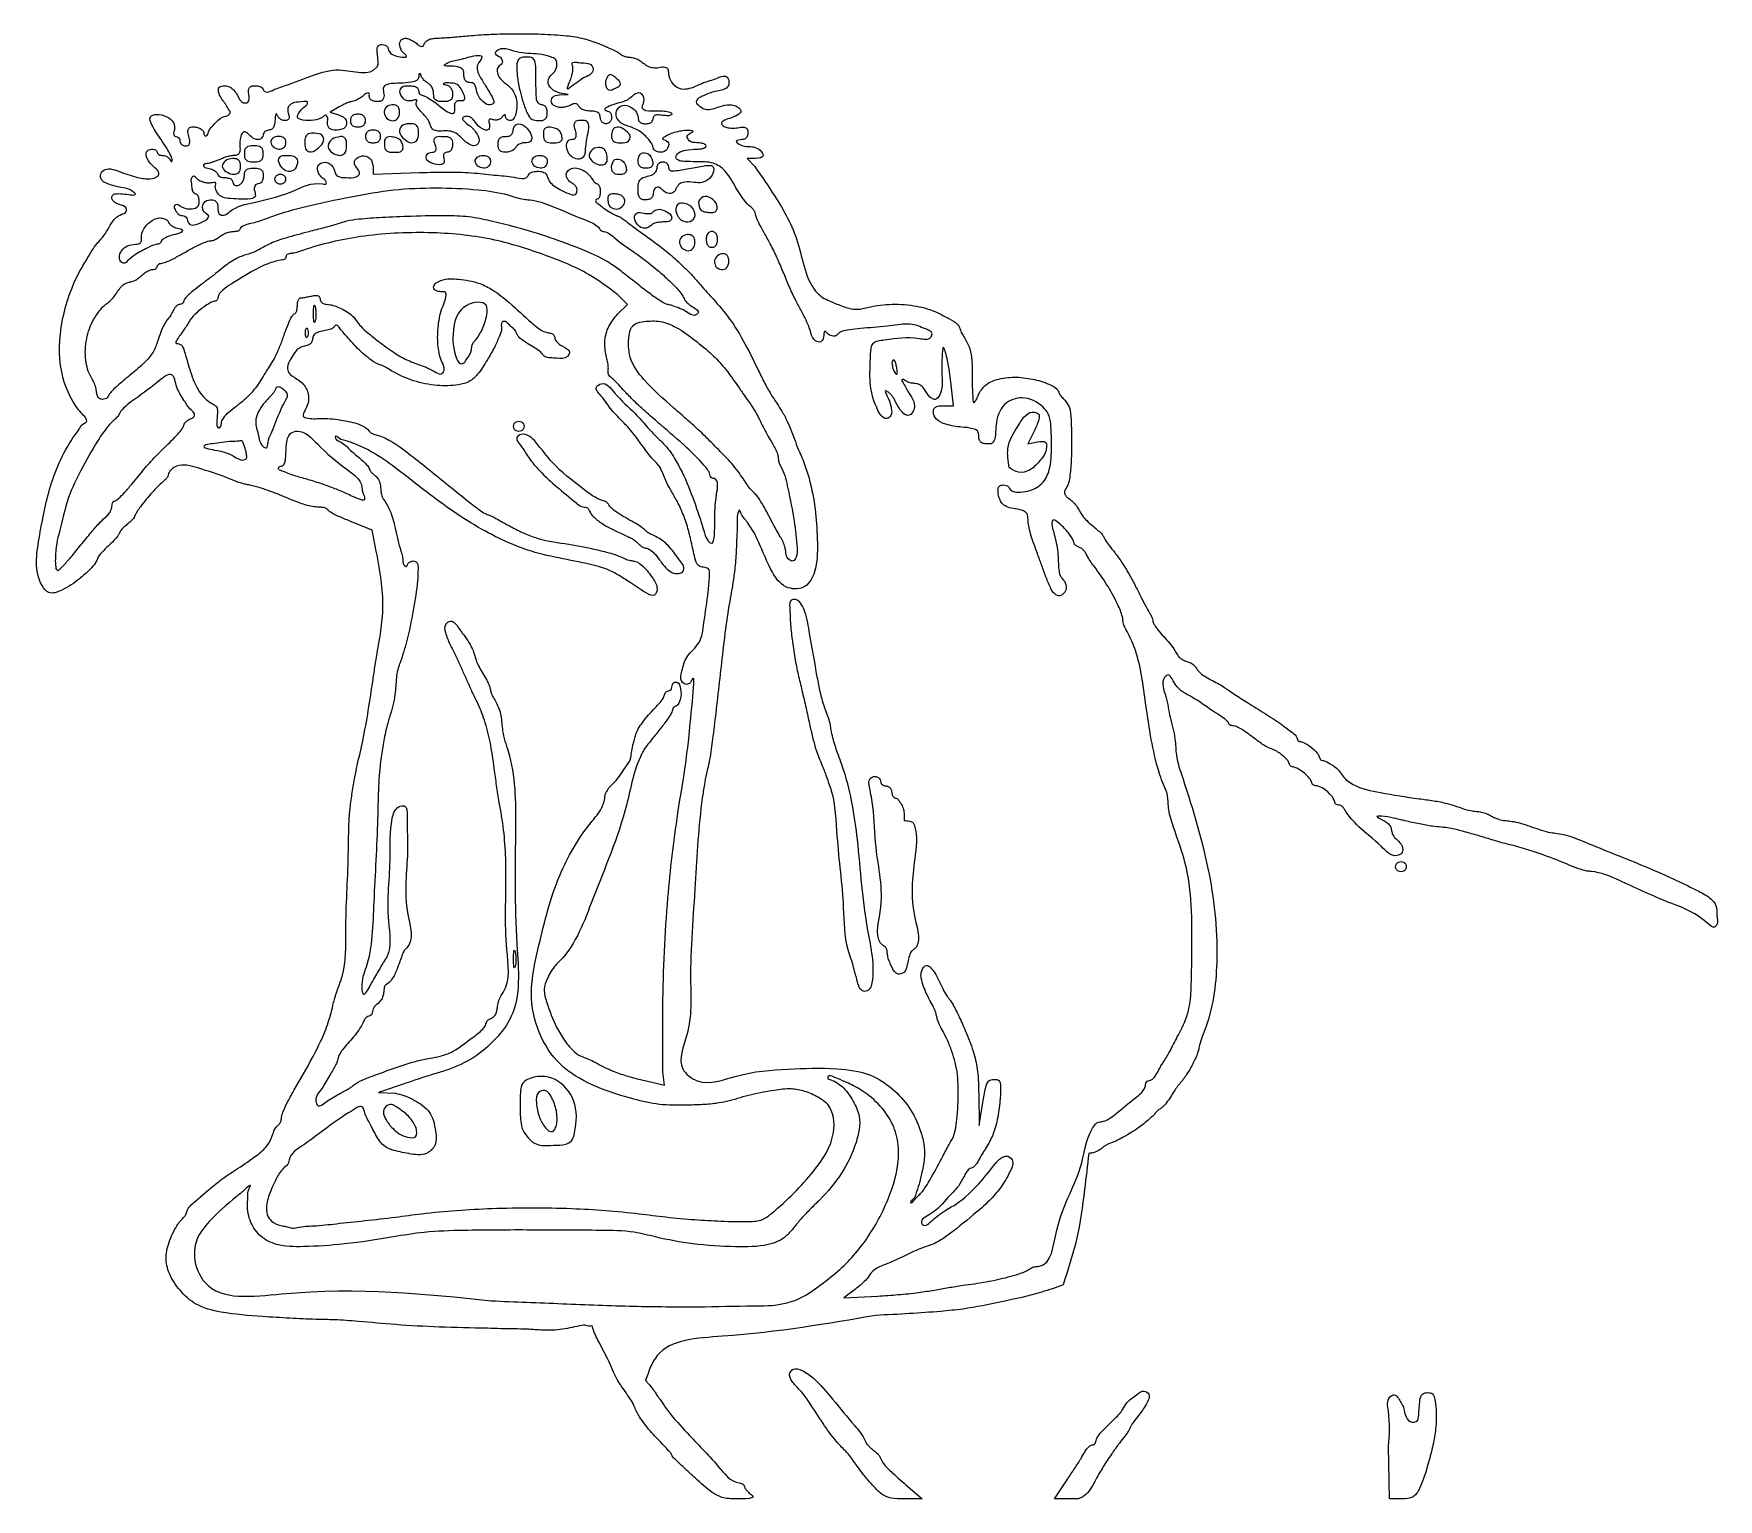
# Model space of a CAD drawing. Extents: x 10.7 to 45.7, y 22.7 to 53.1.
import ezdxf

# ---------------------------------------------------------------- set-up
doc = ezdxf.new("R2010")
doc.units = 0
doc.layers.add('Layer_1', color=7, linetype='CONTINUOUS')

msp = doc.modelspace()

# ---------------------------------------------------------------- linework, layer by layer
at = {"layer": 'Layer_1', "color": 7}
for p, q in [((22.146428, 52.157638), (22.146428, 52.157638)), ((22.833844, 52.144441), (22.833842, 52.144433)), ((21.653975, 51.808126), (21.830716, 51.817042)), ((21.830716, 51.817042), (21.657692, 51.845139)), ((17.083422, 51.557936), (16.896279, 51.448213)), ((16.896279, 51.448213), (17.065944, 51.395672)), ((20.298998, 51.657726), (20.298998, 51.657726)), ((20.898468, 51.655496), (20.898468, 51.655496)), ((17.314136, 51.273115), (17.314136, 51.273115)), ((18.073445, 51.316946), (18.073445, 51.316946)), ((15.716971, 50.725115), (15.716971, 50.725115)), ((16.371547, 50.812819), (16.371547, 50.812819)), ((17.628331, 50.944285), (17.628331, 50.944285)), ((18.021079, 50.784509), (18.021079, 50.784509)), ((18.429529, 50.891683), (18.429529, 50.891683)), ((20.377553, 50.779894), (20.377553, 50.779905)), ((21.320142, 50.981734), (21.320142, 50.981734)), ((22.73402, 50.977184), (22.73402, 50.977184)), ((15.114758, 50.58269), (15.114758, 50.58269)), ((16.933297, 50.60801), (16.933297, 50.60801)), ((18.983308, 50.396103), (18.983305, 50.396103)), ((19.95862, 50.330642), (19.95862, 50.330645)), ((21.13686, 50.330642), (21.13686, 50.330645)), ((21.839109, 50.588061), (21.839109, 50.588061)), ((22.353184, 50.410761), (22.353184, 50.410761)), ((23.283864, 50.456028), (23.283864, 50.456007)), ((25.718899, 50.484172), (25.550346, 50.484172)), ((25.550346, 50.484172), (25.705041, 50.319551)), ((14.730207, 50.215453), (14.730207, 50.215453)), ((15.743151, 50.056703), (15.743151, 50.056703)), ((15.869379, 50.32506), (15.869379, 50.325062)), ((17.785563, 50.325623), (17.785563, 50.163217)), ((17.785563, 50.163217), (18.747794, 50.196202)), ((22.73402, 50.324531), (22.73402, 50.324533)), ((23.283864, 49.852321), (23.283864, 49.852315)), ((22.710556, 49.473623), (22.710556, 49.473623)), ((24.593017, 49.410144), (24.593017, 49.410144)), ((23.252992, 49.141552), (23.252992, 49.141557)), ((24.117036, 49.27306), (24.117036, 49.27306)), ((24.200266, 48.621122), (24.200266, 48.621122)), ((24.697749, 48.80742), (24.697749, 48.80742)), ((12.692826, 48.363497), (12.692826, 48.363497)), ((24.891797, 48.251676), (24.891797, 48.251676)), ((23.062161, 47.45959), (22.856035, 47.664648)), ((16.584076, 47.41009), (16.584076, 47.41009)), ((22.86193, 47.260402), (23.062161, 47.45959)), ((16.423564, 46.949823), (16.423564, 46.949823)), ((19.827704, 46.538325), (19.827704, 46.538293)), ((28.640564, 46.193681), (28.640558, 46.193681)), ((29.825082, 45.355449), (29.771456, 45.850821)), ((12.286989, 45.555842), (12.286989, 45.555842)), ((29.617874, 45.355449), (29.825082, 45.355449)), ((15.753184, 44.989033), (15.753184, 44.989025)), ((20.691743, 44.928136), (20.691743, 44.928136)), ((31.490338, 44.802944), (31.370638, 44.563138)), ((15.144489, 44.418377), (15.144481, 44.418393)), ((31.370638, 44.563138), (31.568887, 44.604787)), ((30.982243, 44.072694), (30.982248, 44.072694)), ((17.59746, 43.4868), (17.59746, 43.4868)), ((17.763721, 42.775621), (17.30328, 42.959838)), ((17.851272, 42.339543), (17.763721, 42.775621)), ((11.696074, 42.43369), (11.696048, 42.43369)), ((26.582912, 42.404816), (26.582912, 42.404816)), ((23.745723, 42.133692), (23.745723, 42.133692)), ((38.993659, 35.788574), (38.993659, 35.788574)), ((20.733614, 34.021503), (20.733614, 34.021503)), ((28.545697, 33.712203), (28.545676, 33.712203)), ((27.879275, 33.265285), (27.879275, 33.265285)), ((23.835096, 31.256904), (23.799706, 31.529652)), ((18.448323, 31.289101), (17.899677, 31.105745)), ((23.33451, 31.369402), (23.835096, 31.256904)), ((17.899677, 31.105745), (18.251954, 31.088044)), ((30.350378, 31.081316), (30.360908, 30.421313)), ((30.360908, 30.421313), (30.436373, 30.898013)), ((21.58798, 30.731124), (21.588001, 30.731132)), ((18.676211, 30.379487), (18.676211, 30.379458)), ((21.001181, 30.164154), (21.001181, 30.164154)), ((17.025637, 28.380679), (17.025645, 28.380674)), ((27.792058, 27.02102), (27.551361, 26.842559)), ((29.436534, 27.002314), (29.436383, 27.002526)), ((26.553888, 26.792267), (26.553888, 26.792245)), ((27.551361, 26.842559), (28.258296, 26.878031)), ((23.519462, 25.038288), (23.598009, 24.939662)), ((38.856044, 23.76107), (38.855991, 23.761073)), ((38.875835, 22.671516), (38.856044, 23.76107)), ((24.473724, 23.098689), (24.473779, 23.098583)), ((31.920826, 22.671119), (32.196855, 23.082065)), ((28.187647, 22.910676), (28.187647, 22.910676)), ((28.880467, 22.924249), (29.175025, 22.671119)), ((29.175025, 22.671119), (28.796401, 22.671119)), ((32.236828, 22.671119), (31.920826, 22.671119)), ((39.128356, 22.671318), (38.875835, 22.671516))]:
    msp.add_line(p, q, dxfattribs=at)
for points, knots in [([(17.30328, 42.959838), (17.225908, 42.992762), (17.091511, 43.049954), (16.932693, 43.122721), (16.851379, 43.184705), (16.811814, 43.236883), (16.738523, 43.24585), (16.643283, 43.251612), (16.517594, 43.262319), (16.379546, 43.295473), (16.137071, 43.383674), (15.823474, 43.519237), (15.478837, 43.645886), (15.246346, 43.705218), (15.090755, 43.732024), (14.952269, 43.782312), (14.636105, 43.911917), (14.235132, 44.040479), (13.76972, 44.178797), (13.54987, 44.003426), (13.530449, 43.883773), (13.484487, 43.826033), (13.366231, 43.729991), (13.183972, 43.543003), (12.985351, 43.305466), (12.860763, 43.117615), (12.812549, 43.006046), (12.75409, 42.951333), (12.679485, 42.889704), (12.604953, 42.827155), (12.545893, 42.769998), (12.521606, 42.706133), (12.482256, 42.633705), (12.397926, 42.546835), (12.286107, 42.442142), (12.175565, 42.333173), (12.086907, 42.23723), (12.051892, 42.137688), (11.989919, 42.032177), (11.862153, 41.911704), (11.645827, 41.717576), (11.398879, 41.547007), (11.060857, 41.419237), (10.732516, 41.856978), (10.864803, 42.661674), (11.053245, 43.712472), (11.399359, 44.48152), (11.694223, 44.874295), (11.753967, 44.986503), (11.846927, 45.010603), (11.843656, 45.088947), (11.766547, 45.162725), (11.521938, 45.443505), (11.240243, 46.113187), (11.291428, 47.140176), (11.565214, 47.931819), (11.850543, 48.403437), (11.960494, 48.587525), (12.049528, 48.719296), (12.158694, 48.8214), (12.259562, 48.97093), (12.339582, 49.114293), (12.410458, 49.222128), (12.478909, 49.284164), (12.564589, 49.331255), (12.683782, 49.359928), (12.655846, 49.503887), (12.537893, 49.520894), (12.444606, 49.559993), (12.386491, 49.609357), (12.356295, 49.673312), (12.387515, 49.749389), (12.506549, 49.758405), (12.622257, 49.757234), (12.919518, 49.698496), (12.71754, 49.881563), (12.521999, 49.87674), (12.308551, 49.949939), (12.172531, 50.005002), (12.111115, 50.113252), (12.160455, 50.239618), (12.313301, 50.287591), (12.538344, 50.213074), (12.79787, 50.111538), (13.077608, 50.053977), (13.254781, 50.072394), (13.355022, 50.148308), (13.32008, 50.249858), (13.206971, 50.330636), (13.103888, 50.449235), (13.049692, 50.632001), (13.172414, 50.690061), (13.245462, 50.675507), (13.294086, 50.655493), (13.308313, 50.615726), (13.32081, 50.576442), (13.366796, 50.55448), (13.421038, 50.550055), (13.481909, 50.542644), (13.534671, 50.51231), (13.574219, 50.474451), (13.579924, 50.426647), (13.620452, 50.42291), (13.615399, 50.491501), (13.578734, 50.569989), (13.498484, 50.714868), (13.35802, 50.922143), (13.229593, 51.100667), (13.117653, 51.364947), (13.329623, 51.423218), (13.49326, 51.366132), (13.660465, 51.254982), (13.677111, 51.102519), (13.64305, 51.020669), (13.650063, 50.957857), (13.697186, 50.942905), (13.740696, 50.935822), (13.773287, 50.895184), (13.778462, 50.845557), (13.790146, 50.792259), (13.837399, 50.755616), (13.895779, 50.742939), (13.969437, 50.754912), (13.988728, 50.848474), (13.966178, 50.946314), (13.928048, 51.049613), (13.978819, 51.148849), (14.076205, 51.14273), (14.162826, 51.132579), (14.233906, 51.089622), (14.281041, 51.03357), (14.276073, 50.950179), (14.351651, 50.962178), (14.372554, 51.08813), (14.500278, 51.199334), (14.625648, 51.359104), (14.776541, 51.367659), (14.831055, 51.447969), (14.776633, 51.527096), (14.703942, 51.654866), (14.59275, 51.775974), (14.558421, 51.982349), (14.7084, 52.005682), (14.81502, 51.976686), (14.90524, 51.902412), (14.985541, 51.785302), (15.042822, 51.631067), (15.237222, 51.641129), (15.211089, 51.807311), (15.188565, 51.917385), (15.249862, 52.000147), (15.341698, 51.99799), (15.420132, 51.989235), (15.490129, 51.962015), (15.502471, 51.901093), (15.577909, 51.845353), (15.74359, 51.92727), (16.061761, 52.030568), (16.528982, 52.212384), (17.125597, 52.411998), (17.739946, 52.166339), (17.895555, 52.434462), (17.887582, 52.516852), (17.880659, 52.628978), (17.859856, 52.736176), (17.888694, 52.84297), (17.971362, 52.855316), (18.034323, 52.843697), (18.087429, 52.811508), (18.101405, 52.742858), (18.147011, 52.655886), (18.285371, 52.602904), (18.378709, 52.590603), (18.482293, 52.585894), (18.473036, 52.639415), (18.39982, 52.679867), (18.337521, 52.783014), (18.328452, 52.929725), (18.436209, 52.995672), (18.527603, 52.967774), (18.606883, 52.933459), (18.689585, 52.880867), (18.742778, 52.815471), (18.83096, 52.80733), (18.848277, 52.882958), (18.902153, 52.936193), (18.979288, 52.972307), (19.095866, 52.985613), (19.279468, 52.989861), (19.545212, 53.013484), (19.894642, 53.046466), (20.318697, 53.071777), (20.790344, 53.079623), (21.293689, 53.07105), (21.749825, 53.046953), (22.15602, 52.986917), (22.45312, 52.881215), (22.683053, 52.779119), (22.838246, 52.708961), (22.928353, 52.651011), (22.982639, 52.607773), (23.046327, 52.592699), (23.123842, 52.589554), (23.21453, 52.574014), (23.307655, 52.531341), (23.393432, 52.46448), (23.482599, 52.395945), (23.598528, 52.366428), (23.718401, 52.369728), (23.822646, 52.400988), (23.918562, 52.345456), (23.901769, 52.211764), (23.968397, 52.059508), (24.120461, 51.926813), (24.371924, 51.922439), (24.615933, 52.07091), (24.880089, 52.121846), (25.050437, 52.214126), (25.138928, 52.177192), (25.162625, 52.123512), (25.174091, 52.056434), (25.154205, 51.972657), (25.065922, 51.913102), (24.95113, 51.891582), (24.822039, 51.862129), (24.698196, 51.821169), (24.594523, 51.764282), (24.498009, 51.724724), (24.482785, 51.623491), (24.570264, 51.571886), (24.649916, 51.507365), (24.772472, 51.499504), (24.975263, 51.557316), (25.194191, 51.658669), (25.521166, 51.450342), (25.207228, 51.322985), (25.077421, 51.288843), (24.991445, 51.217495), (25.054525, 51.153182), (25.132113, 51.127012), (25.237696, 51.113369), (25.357726, 51.119829), (25.461516, 51.148355), (25.562608, 51.107803), (25.564069, 51.02003), (25.553939, 50.947613), (25.507042, 50.890203), (25.430148, 50.873478), (25.273532, 50.868767), (25.425679, 50.736586), (25.589841, 50.738823), (25.789277, 50.717694), (25.926265, 50.511146), (25.793502, 50.493876), (25.718899, 50.484172)], [0, 0, 0, 0, 0.252623, 0.438814, 0.520754, 0.55828, 0.62921, 0.725198, 0.852056, 1.004123, 1.150299, 1.6253, 2.02935, 2.24994, 2.344308, 2.502212, 2.690432, 3.366652, 3.807534, 4.03162, 4.089401, 4.164328, 4.24531, 4.548275, 4.943679, 5.174168, 5.221931, 5.305426, 5.409182, 5.513547, 5.598875, 5.649743, 5.716609, 5.845069, 6.009471, 6.176683, 6.313223, 6.393236, 6.490582, 6.677355, 6.916672, 7.354922, 7.629878, 7.830237, 8.81149, 9.919727, 11.095688, 11.266789, 11.399339, 11.46808, 11.501901, 11.60907, 11.774066, 12.631773, 13.683411, 14.799072, 15.104641, 15.335866, 15.443037, 15.57998, 15.781684, 15.980591, 16.073036, 16.168386, 16.250565, 16.379025, 16.45694, 16.602156, 16.688648, 16.764995, 16.825724, 16.888701, 16.976305, 17.136937, 17.355928, 17.435724, 17.762919, 17.971811, 18.105988, 18.18846, 18.319261, 18.448236, 18.628985, 19.013815, 19.294834, 19.468652, 19.550144, 19.616199, 19.749434, 19.963263, 20.102307, 20.222379, 20.282407, 20.330882, 20.367727, 20.404187, 20.45062, 20.507391, 20.569895, 20.631629, 20.685975, 20.733364, 20.7479, 20.787595, 20.878204, 21.048202, 21.26283, 21.62229, 21.793427, 21.925248, 22.146591, 22.331827, 22.482698, 22.55531, 22.604526, 22.645397, 22.689739, 22.736246, 22.787236, 22.839391, 22.894052, 22.953956, 23.020773, 23.086555, 23.204662, 23.331814, 23.398416, 23.498835, 23.585954, 23.666998, 23.736655, 23.810624, 23.838086, 23.927897, 24.134499, 24.352507, 24.504174, 24.538369, 24.620128, 24.747337, 25.001382, 25.123662, 25.256598, 25.352478, 25.464039, 25.592164, 25.790365, 25.884946, 26.053201, 26.160869, 26.228474, 26.327487, 26.410377, 26.477225, 26.52786, 26.583942, 26.731324, 27.012266, 27.638613, 28.190805, 28.972758, 29.009942, 29.093629, 29.210336, 29.349726, 29.426535, 29.502835, 29.567737, 29.623823, 29.673104, 29.770124, 29.908085, 30.075136, 30.116089, 30.141952, 30.205117, 30.359863, 30.487807, 30.598227, 30.673052, 30.765592, 30.859135, 30.96406, 31.011976, 31.08433, 31.154029, 31.24004, 31.332729, 31.50415, 31.791415, 32.132405, 32.557321, 33.06536, 33.547198, 34.067259, 34.435558, 34.773928, 35.008768, 35.191359, 35.283109, 35.330296, 35.397494, 35.473859, 35.564172, 35.671366, 35.776844, 35.890659, 36.004984, 36.12663, 36.249771, 36.318186, 36.416445, 36.608894, 36.808008, 36.98155, 37.323367, 37.635547, 37.808031, 37.850388, 37.905445, 37.973314, 38.05595, 38.145703, 38.273262, 38.40581, 38.543935, 38.659216, 38.770641, 38.82506, 38.927393, 39.034673, 39.137087, 39.276025, 39.669378, 39.837932, 40.127455, 40.265836, 40.328486, 40.392473, 40.475971, 40.586274, 40.704715, 40.836086, 40.905725, 40.991935, 41.065176, 41.129715, 41.193028, 41.320025, 41.409377, 41.612625, 41.857312, 41.988994, 42.157906, 42.157906, 42.157906, 42.157906]), ([(21.657692, 51.845139), (21.595539, 51.867311), (21.480355, 51.908401), (21.385519, 52.085015), (21.466879, 52.20901), (21.548917, 52.275172), (21.585619, 52.353207), (21.608003, 52.440223), (21.586728, 52.554785), (21.423069, 52.614146), (21.154947, 52.674825), (20.792929, 52.648145), (20.436276, 52.828329), (20.28682, 52.643084), (20.455386, 52.611614), (20.488048, 52.450883), (20.368114, 52.400667), (20.343816, 52.244299), (20.453681, 52.090284), (20.640774, 51.981848), (20.774969, 51.746309), (20.782442, 51.510989), (20.698879, 51.254564), (20.588779, 51.280286), (20.546313, 51.310456), (20.529668, 51.349586), (20.536466, 51.399868), (20.485731, 51.38836), (20.466323, 51.340764), (20.412398, 51.300105), (20.345163, 51.281146), (20.278787, 51.286003), (20.21793, 51.316288), (20.173354, 51.262187), (20.213663, 51.191072), (20.199071, 51.049914), (20.010672, 51.101027), (19.927905, 51.209239), (19.85126, 51.315088), (19.771291, 51.36289), (19.699338, 51.365056), (19.620574, 51.327101), (19.688643, 51.233474), (19.809293, 51.164499), (19.936285, 51.02599), (20.024379, 50.83191), (19.893868, 50.727639), (19.792796, 50.772773), (19.707835, 50.826984), (19.619982, 50.914996), (19.526386, 51.009096), (19.38972, 51.060393), (19.245918, 51.059614), (19.119785, 51.049602), (19.007821, 51.08604), (18.978483, 51.178236), (18.941258, 51.269401), (18.875605, 51.362105), (18.793676, 51.445854), (18.720015, 51.521059), (18.677307, 51.596721), (18.674699, 51.654006), (18.708743, 51.697366), (18.652422, 51.709733), (18.605259, 51.685555), (18.531546, 51.676636), (18.458715, 51.692883), (18.384407, 51.757249), (18.316389, 51.857558), (18.383541, 51.998533), (18.519908, 51.998094), (18.625657, 51.991513), (18.707597, 51.961772), (18.730511, 51.900038), (18.732884, 51.849468), (18.760593, 51.808675), (18.814845, 51.797004), (18.89407, 51.76655), (19.002467, 51.69565), (19.169101, 51.583195), (19.281898, 51.461403), (19.494889, 51.396502), (19.477908, 51.543384), (19.480854, 51.628273), (19.530884, 51.690334), (19.5995, 51.696423), (19.683055, 51.682226), (19.694416, 51.786053), (19.639804, 51.872461), (19.588872, 51.985882), (19.481326, 52.056365), (19.366317, 52.049802), (19.291505, 52.063038), (19.223034, 52.026402), (19.320668, 52.017501), (19.370269, 51.987031), (19.42694, 51.914397), (19.437474, 51.825462), (19.43458, 51.729698), (19.347292, 51.6641), (19.238424, 51.669805), (19.130079, 51.663967), (19.041132, 51.730395), (19.045476, 51.826866), (19.032186, 51.916387), (18.996794, 51.99401), (18.937296, 52.04449), (18.87255, 52.079792), (18.82331, 52.135672), (18.780706, 52.182294), (18.774812, 52.252439), (18.722139, 52.238833), (18.746864, 52.169591), (18.691578, 52.091473), (18.544017, 52.06318), (18.34439, 52.042968), (18.155207, 52.053303), (17.979058, 51.982944), (18.004738, 51.849882), (18.021416, 51.749652), (17.96155, 51.664813), (17.869373, 51.666674), (17.787496, 51.672849), (17.722239, 51.713729), (17.699384, 51.774111), (17.718933, 51.852668), (17.625175, 51.842629), (17.572596, 51.775638), (17.484062, 51.723395), (17.412497, 51.682374), (17.343172, 51.667076), (17.269241, 51.652066), (17.182364, 51.611731), (17.117988, 51.57673), (17.083422, 51.557936)], [0, 0, 0, 0, 0.194809, 0.361026, 0.512609, 0.590827, 0.678428, 0.763023, 0.862609, 0.990596, 1.237891, 1.701131, 2.12073, 2.165163, 2.304075, 2.437223, 2.535847, 2.639625, 2.861379, 3.05474, 3.288457, 3.618577, 3.823939, 3.880031, 3.929353, 3.973564, 4.012545, 4.035492, 4.095574, 4.161045, 4.230746, 4.299414, 4.364391, 4.402084, 4.473186, 4.59218, 4.717878, 4.914726, 5.019869, 5.105801, 5.179403, 5.242151, 5.304869, 5.450686, 5.691586, 5.867056, 5.995104, 6.072204, 6.180197, 6.300556, 6.443322, 6.573997, 6.725439, 6.869299, 6.959537, 7.046506, 7.139972, 7.259524, 7.382358, 7.491383, 7.576823, 7.631801, 7.666448, 7.694929, 7.759962, 7.836121, 7.909162, 7.976266, 8.130083, 8.227159, 8.379309, 8.4852, 8.560621, 8.618561, 8.669257, 8.713489, 8.752993, 8.830351, 8.968998, 9.140719, 9.420643, 9.521887, 9.648851, 9.730325, 9.792321, 9.862603, 9.937567, 9.991988, 10.119447, 10.250575, 10.355869, 10.482747, 10.578579, 10.602526, 10.659889, 10.740876, 10.822107, 10.911832, 11.010723, 11.08802, 11.208784, 11.329781, 11.407229, 11.507224, 11.596772, 11.682518, 11.754809, 11.826632, 11.903379, 11.971259, 12.03086, 12.046605, 12.108514, 12.186448, 12.311384, 12.536806, 12.791346, 12.900366, 13.024739, 13.135749, 13.204836, 13.302388, 13.387903, 13.455145, 13.515933, 13.583856, 13.623314, 13.741202, 13.840308, 13.927896, 13.98703, 14.051977, 14.153913, 14.272109, 14.272109, 14.272109, 14.272109]), ([(20.298998, 51.657726), (20.290179, 51.682011), (20.263816, 51.754607), (20.190339, 51.877955), (20.088318, 52.048394), (19.985528, 52.204797), (19.925467, 52.371615), (19.977622, 52.481762), (20.096603, 52.62363), (19.811278, 52.625777), (19.612259, 52.522841), (19.387871, 52.519342), (19.211334, 52.393824), (19.449098, 52.408771), (19.548993, 52.395682), (19.670098, 52.330539), (19.668727, 52.226238), (19.676457, 52.141756), (19.719862, 52.074307), (19.787192, 52.060538), (19.843377, 52.057835), (19.891497, 52.038345), (19.925637, 51.954285), (19.939064, 51.818076), (20.039575, 51.679743), (20.153155, 51.591412), (20.234744, 51.607176), (20.283209, 51.622021), (20.29443, 51.647395), (20.298998, 51.657726)], [0, 0, 0, 0, 0.077387, 0.231335, 0.429371, 0.67026, 0.807663, 0.916919, 1.055642, 1.174085, 1.525842, 1.814982, 1.873594, 2.029068, 2.191158, 2.284203, 2.388051, 2.474613, 2.543174, 2.608938, 2.668882, 2.716627, 2.75155, 2.931077, 3.121397, 3.258351, 3.319163, 3.366656, 3.399272, 3.399272, 3.399272, 3.399272]), ([(20.898468, 51.655496), (20.875887, 51.731934), (20.830587, 51.885283), (20.785101, 52.10554), (20.771318, 52.309362), (20.756907, 52.467721), (20.837384, 52.598272), (20.967443, 52.583195), (21.124333, 52.596114), (21.17615, 52.356034), (21.155471, 52.108498), (21.172299, 51.851188), (21.176151, 51.647009), (21.274453, 51.598858), (21.350103, 51.59097), (21.393218, 51.519482), (21.400393, 51.434999), (21.398997, 51.339316), (21.316975, 51.270924), (21.207736, 51.27189), (21.070097, 51.282384), (20.965326, 51.446432), (20.92471, 51.573438), (20.898468, 51.655496)], [0, 0, 0, 0, 0.23919, 0.479856, 0.671647, 0.854278, 0.948874, 1.079933, 1.217745, 1.35798, 1.700232, 2.003572, 2.157556, 2.240387, 2.30658, 2.375993, 2.465213, 2.566426, 2.642637, 2.756634, 2.887256, 3.03116, 3.293876, 3.293876, 3.293876, 3.293876]), ([(22.146428, 52.157638), (22.24625, 52.199886), (22.379633, 52.256338), (22.311766, 52.493741), (22.102967, 52.454389), (21.979842, 52.49402), (21.902525, 52.471502), (21.929621, 52.406299), (21.936178, 52.335471), (21.919821, 52.234784), (21.884425, 52.132711), (21.846571, 52.036153), (21.823315, 51.979242), (21.814882, 51.909114), (21.910159, 51.998249), (21.997474, 52.04255), (22.09199, 52.115577), (22.146428, 52.157638)], [0, 0, 0, 0, 0.264804, 0.353834, 0.63338, 0.728104, 0.774051, 0.823439, 0.896728, 1.001399, 1.119155, 1.226165, 1.300685, 1.32784, 1.388729, 1.531439, 1.725286, 1.725286, 1.725286, 1.725286]), ([(22.833842, 52.144433), (22.808293, 52.171456), (22.769594, 52.212388), (22.680934, 52.232324), (22.638343, 52.169464), (22.610946, 52.107294), (22.604738, 52.037072), (22.620057, 51.971246), (22.654298, 51.90776), (22.740526, 51.903308), (22.812517, 51.953244), (22.913698, 51.97976), (22.920578, 52.08658), (22.869015, 52.120979), (22.833844, 52.144441)], [0, 0, 0, 0, 0.111107, 0.168296, 0.240355, 0.307456, 0.378377, 0.444073, 0.513327, 0.572322, 0.674534, 0.783473, 0.837638, 0.953851, 0.953851, 0.953851, 0.953851]), ([(29.771456, 45.850821), (29.758053, 45.983011), (29.738217, 46.178649), (29.609124, 46.673094), (29.578242, 46.202732), (29.593562, 45.953202), (29.593844, 45.635892), (29.471769, 45.465057), (29.368416, 45.509903), (29.302016, 45.566603), (29.253421, 45.652505), (29.20215, 45.737564), (29.124834, 45.798594), (29.035029, 45.817826), (28.947655, 45.824089), (28.858739, 45.849259), (28.81293, 45.894726), (28.735979, 45.90957), (28.808723, 45.790776), (28.874336, 45.638617), (29.103672, 45.384906), (28.856487, 45.04212), (28.626111, 45.419498), (28.554928, 45.58585), (28.369035, 45.707289), (28.505939, 45.459772), (28.531818, 45.340365), (28.562836, 45.155451), (28.374854, 45.029704), (28.165745, 45.428043), (28.076791, 45.844343), (28.103252, 46.283761), (28.117978, 46.692664), (28.589732, 46.743634), (28.913602, 46.805258), (29.33166, 46.71028), (29.418373, 46.900838), (29.204158, 46.955462), (29.059425, 47.037183), (28.870332, 47.055838), (28.670522, 47.035153), (28.432095, 47.005882), (28.173337, 46.979957), (27.912906, 46.960291), (27.692361, 46.934637), (27.537107, 46.913078), (27.440493, 46.866265), (27.388813, 46.78122), (27.265292, 46.813598), (27.204279, 46.850669), (27.16374, 46.917266), (27.138079, 46.865703), (27.143535, 46.797773), (27.105343, 46.651267), (26.919044, 46.701855), (26.87398, 46.856232), (26.821655, 47.018517), (26.749353, 47.178351), (26.651323, 47.356576), (26.537544, 47.569999), (26.420554, 47.824322), (26.304039, 48.107372), (26.182862, 48.396288), (26.054178, 48.667259), (25.927433, 48.898641), (25.822217, 49.081314), (25.75125, 49.2187), (25.72082, 49.318668), (25.705562, 49.391151), (25.663114, 49.447392), (25.594293, 49.502108), (25.508038, 49.588808), (25.413679, 49.719732), (25.271511, 49.942734), (25.137015, 50.216649), (24.827536, 50.429973), (24.52099, 50.41182), (24.280266, 50.42739), (24.125623, 50.430068), (24.045509, 50.520532), (24.135862, 50.630215), (24.295728, 50.670787), (24.460956, 50.677871), (24.596789, 50.687345), (24.662481, 50.701858), (24.710986, 50.747424), (24.660815, 50.79269), (24.593088, 50.806806), (24.481747, 50.815043), (24.350224, 50.818075), (24.2751, 50.970325), (24.362291, 51.00932), (24.440527, 51.053018), (24.362985, 51.068351), (24.297724, 51.069904), (24.169836, 51.059021), (24.043249, 51.028511), (23.9162, 50.982598), (23.851576, 50.945107), (23.775184, 50.897806), (23.850927, 50.865028), (23.942915, 50.825312), (23.897645, 50.660664), (23.776541, 50.605263), (23.679465, 50.623609), (23.613485, 50.657158), (23.589137, 50.762775), (23.494528, 50.905264), (23.330985, 51.056785), (23.116697, 51.150934), (22.90199, 51.204832), (22.783421, 51.423178), (22.914935, 51.608985), (23.099081, 51.581876), (23.239422, 51.489557), (23.282587, 51.361267), (23.292551, 51.25931), (23.35998, 51.212583), (23.439842, 51.204095), (23.518125, 51.213996), (23.583466, 51.251733), (23.599709, 51.31364), (23.607048, 51.38302), (23.699335, 51.404759), (23.787756, 51.386891), (23.88522, 51.38117), (23.950499, 51.376691), (24.009068, 51.419434), (23.913308, 51.456624), (23.822475, 51.462954), (23.64587, 51.477758), (23.502167, 51.453184), (23.348051, 51.517507), (23.407207, 51.649939), (23.422666, 51.782023), (23.283673, 51.883723), (23.179806, 51.788841), (23.089876, 51.713998), (22.985867, 51.665117), (22.838086, 51.623712), (22.730909, 51.59676), (22.547493, 51.507561), (22.646122, 51.470928), (22.698853, 51.456412), (22.727362, 51.401465), (22.738453, 51.338922), (22.723983, 51.27136), (22.67951, 51.220447), (22.616144, 51.200926), (22.553144, 51.220369), (22.507527, 51.271689), (22.496987, 51.341642), (22.491811, 51.422025), (22.402803, 51.470936), (22.302959, 51.467751), (22.197327, 51.478636), (22.110012, 51.508635), (22.054331, 51.560825), (22.027476, 51.62612), (21.945026, 51.628713), (21.875571, 51.585804), (21.785226, 51.553566), (21.692806, 51.542487), (21.585637, 51.553863), (21.463616, 51.620676), (21.499802, 51.787528), (21.596504, 51.800448), (21.653975, 51.808126)], [0, 0, 0, 0, 0.492888, 0.729461, 0.917758, 1.418445, 1.714327, 1.849867, 1.923936, 2.015404, 2.114265, 2.215686, 2.313019, 2.398915, 2.485946, 2.579205, 2.661801, 2.691128, 2.764607, 2.910353, 3.354962, 3.519078, 3.899658, 4.16425, 4.233071, 4.39451, 4.618137, 4.770309, 4.870405, 5.181307, 5.719674, 6.305747, 6.533462, 6.781829, 7.503163, 7.744181, 7.815529, 8.030061, 8.193632, 8.363333, 8.574423, 8.801664, 9.082171, 9.355268, 9.584256, 9.750091, 9.82121, 9.901261, 10.017823, 10.128995, 10.158648, 10.18744, 10.251269, 10.399622, 10.516954, 10.704058, 10.849121, 11.036419, 11.226512, 11.460154, 11.761539, 12.065903, 12.378423, 12.701338, 12.965358, 13.16934, 13.334616, 13.426835, 13.482801, 13.554621, 13.631732, 13.747065, 13.919869, 14.114467, 14.541897, 14.820471, 15.182757, 15.424616, 15.560306, 15.627261, 15.733259, 15.895222, 16.130337, 16.22644, 16.298654, 16.340776, 16.38345, 16.457848, 16.557175, 16.719277, 16.820392, 16.950186, 16.978481, 17.016059, 17.101713, 17.228054, 17.372898, 17.507192, 17.605041, 17.65445, 17.681016, 17.803476, 17.933408, 18.080771, 18.162329, 18.228772, 18.284832, 18.472013, 18.739158, 18.938454, 19.171937, 19.384597, 19.563546, 19.723575, 19.889121, 20.045259, 20.115069, 20.182634, 20.269581, 20.352472, 20.419029, 20.477923, 20.54004, 20.606992, 20.722174, 20.821417, 20.892541, 20.928734, 20.981361, 21.099069, 21.261807, 21.477781, 21.56458, 21.674227, 21.832257, 21.943444, 22.089553, 22.184708, 22.305994, 22.430742, 22.625818, 22.738667, 22.806797, 22.85241, 22.908313, 22.975527, 23.043986, 23.107201, 23.169457, 23.23171, 23.294923, 23.363382, 23.442835, 23.518593, 23.635918, 23.742881, 23.836562, 23.905457, 23.969709, 24.026845, 24.122044, 24.21534, 24.312276, 24.396694, 24.545407, 24.652465, 24.809297, 24.809297, 24.809297, 24.809297]), ([(17.065944, 51.395672), (17.133368, 51.367559), (17.247637, 51.319914), (17.234225, 51.09979), (17.057542, 51.073657), (16.927239, 51.071502), (16.839811, 51.14652), (16.839575, 51.251337), (16.85357, 51.334992), (16.800253, 51.402607), (16.708193, 51.303757), (16.544794, 51.282883), (16.377219, 51.259578), (16.191973, 51.321078), (16.236096, 51.416731), (16.279828, 51.479049), (16.342605, 51.555706), (16.420277, 51.592994), (16.431473, 51.681311), (16.280956, 51.652119), (16.169469, 51.670199), (16.004737, 51.575077), (16.01919, 51.44015), (16.053494, 51.352962), (16.024022, 51.275858), (15.951738, 51.26935), (15.886565, 51.284036), (15.826696, 51.328446), (15.804979, 51.371011), (15.776029, 51.433839), (15.752473, 51.35246), (15.754146, 51.285201), (15.743621, 51.182057), (15.702505, 51.092442), (15.627994, 51.074537), (15.566645, 51.068534), (15.517656, 51.030453), (15.507258, 50.959876), (15.456759, 50.86531), (15.304311, 50.885995), (15.226313, 50.97241), (15.10085, 51.079479), (15.010804, 50.902553), (15.019028, 50.769007), (15.029096, 50.640717), (14.991893, 50.559016), (14.913642, 50.548206), (14.834543, 50.543306), (14.747887, 50.521341), (14.659441, 50.48875), (14.568594, 50.448527), (14.465843, 50.416887), (14.380392, 50.374788), (14.25837, 50.382642), (14.279484, 50.285327), (14.388512, 50.294643), (14.469948, 50.247456), (14.539704, 50.210912), (14.563502, 50.15987), (14.586574, 50.113225), (14.649867, 50.094738), (14.721938, 50.089795), (14.797159, 50.082534), (14.860662, 50.04932), (14.88116, 49.995476), (14.885493, 49.941928), (14.940995, 49.919721), (15.001495, 49.930698), (15.062873, 49.973272), (15.104098, 50.045001), (15.118065, 50.131642), (15.11442, 50.225714), (15.203481, 50.289953), (15.311179, 50.284471), (15.420866, 50.290643), (15.508167, 50.222333), (15.509669, 50.126155), (15.500788, 50.04263), (15.4632, 49.974414), (15.402124, 49.956266), (15.338335, 49.949605), (15.314378, 49.874568), (15.328294, 49.79725), (15.364107, 49.679076), (15.186831, 49.630354), (15.011824, 49.648376), (14.803489, 49.65055), (14.644339, 49.683488), (14.557323, 49.760808), (14.523949, 49.837125), (14.505011, 49.902346), (14.520196, 49.943514), (14.530502, 49.98697), (14.471287, 49.989245), (14.414843, 49.97658), (14.323416, 49.973123), (14.229174, 50.004073), (14.14055, 50.045132), (14.077964, 50.141926), (13.990475, 50.072916), (14.019599, 49.968646), (14.020618, 49.870686), (14.041667, 49.790373), (14.092091, 49.759852), (14.143623, 49.739805), (14.165215, 49.671749), (14.179222, 49.581674), (14.146938, 49.443403), (13.958013, 49.422618), (13.82135, 49.463428), (13.713737, 49.543615), (13.642322, 49.502121), (13.680913, 49.428269), (13.708076, 49.364465), (13.76286, 49.313942), (13.82556, 49.299727), (13.883076, 49.292895), (13.927608, 49.254071), (13.936376, 49.187395), (13.980057, 49.091339), (14.142077, 49.113834), (14.258482, 49.175354), (14.352047, 49.228205), (14.390364, 49.295806), (14.30787, 49.346079), (14.229918, 49.426442), (14.262762, 49.589659), (14.390996, 49.636924), (14.49752, 49.626078), (14.563607, 49.556497), (14.565872, 49.455187), (14.563088, 49.329014), (14.709489, 49.288939), (14.909561, 49.491696), (15.433236, 49.596148), (16.111259, 49.765943), (16.506237, 50.00713), (16.823424, 49.941921), (16.810847, 50.037566), (16.725338, 50.076068), (16.662576, 50.161439), (16.625831, 50.24268), (16.62993, 50.350185), (16.752963, 50.429743), (16.913844, 50.383962), (16.985747, 50.260835), (17.007147, 50.142111), (17.110237, 50.088993), (17.252952, 50.09311), (17.397626, 50.072121), (17.540309, 50.177372), (17.453329, 50.285074), (17.399002, 50.358359), (17.394552, 50.441617), (17.467419, 50.514924), (17.592919, 50.562475), (17.752731, 50.485643), (17.7743, 50.380517), (17.785563, 50.325623)], [0, 0, 0, 0, 0.197783, 0.335198, 0.521982, 0.645201, 0.724434, 0.83617, 0.937076, 0.979186, 1.04476, 1.248777, 1.479026, 1.609042, 1.667113, 1.751985, 1.848659, 1.959218, 1.993364, 2.066708, 2.281841, 2.414565, 2.547452, 2.640738, 2.696224, 2.763756, 2.831282, 2.901069, 2.96858, 3.003174, 3.042122, 3.13449, 3.254701, 3.337478, 3.408095, 3.468962, 3.524165, 3.576403, 3.680191, 3.804436, 3.953267, 4.064536, 4.18752, 4.397035, 4.500541, 4.569411, 4.638449, 4.718091, 4.812819, 4.903351, 5.000784, 5.112795, 5.215306, 5.320892, 5.348427, 5.470325, 5.567134, 5.644886, 5.693372, 5.733773, 5.795255, 5.874933, 5.955162, 6.02141, 6.074599, 6.123328, 6.168892, 6.23186, 6.303781, 6.385687, 6.471658, 6.568977, 6.646067, 6.766488, 6.887963, 6.965742, 7.068067, 7.153983, 7.223259, 7.28246, 7.340328, 7.398424, 7.486447, 7.594024, 7.692714, 7.938891, 8.162279, 8.308025, 8.416428, 8.493715, 8.559843, 8.607245, 8.632284, 8.670304, 8.738175, 8.829221, 8.931787, 9.030683, 9.137701, 9.18164, 9.311841, 9.414133, 9.491981, 9.540263, 9.585792, 9.651242, 9.734737, 9.871888, 10.008182, 10.230251, 10.323936, 10.36009, 10.439342, 10.513937, 10.58517, 10.648079, 10.704455, 10.757177, 10.809039, 10.905144, 11.031396, 11.223183, 11.314349, 11.362119, 11.412983, 11.558665, 11.689247, 11.83173, 11.925016, 11.997439, 12.094813, 12.228251, 12.317252, 12.473605, 13.012485, 13.903199, 14.480985, 14.560745, 14.59677, 14.717837, 14.820344, 14.910352, 14.981806, 15.123867, 15.274213, 15.434332, 15.528825, 15.617426, 15.749981, 15.957534, 16.05189, 16.184165, 16.276678, 16.338964, 16.411816, 16.568392, 16.715058, 16.875337, 16.875337, 16.875337, 16.875337]), ([(17.314136, 51.273115), (17.316587, 51.299076), (17.321268, 51.348641), (17.388375, 51.400313), (17.471128, 51.407035), (17.554461, 51.400313), (17.620173, 51.348642), (17.632604, 51.273112), (17.620175, 51.19758), (17.554463, 51.145903), (17.471128, 51.139181), (17.388374, 51.145903), (17.321266, 51.197581), (17.316587, 51.24715), (17.314136, 51.273115)], [0, 0, 0, 0, 0.075109, 0.143398, 0.231888, 0.320378, 0.388669, 0.463777, 0.538895, 0.607188, 0.695678, 0.784168, 0.85246, 0.927577, 0.927577, 0.927577, 0.927577]), ([(18.073445, 51.316946), (18.045883, 51.354246), (17.992546, 51.426429), (18.046286, 51.567746), (18.164267, 51.609185), (18.268159, 51.598711), (18.333249, 51.529643), (18.340136, 51.426892), (18.314728, 51.309086), (18.184526, 51.248614), (18.112503, 51.292919), (18.073445, 51.316946)], [0, 0, 0, 0, 0.131451, 0.254384, 0.3864, 0.479683, 0.552107, 0.64948, 0.778494, 0.888107, 1.017979, 1.017979, 1.017979, 1.017979]), ([(17.628331, 50.944285), (17.630782, 50.970249), (17.635462, 51.019817), (17.70257, 51.071493), (17.785323, 51.078213), (17.868657, 51.071493), (17.934369, 51.019817), (17.946796, 50.944285), (17.934368, 50.868754), (17.868658, 50.817076), (17.785323, 50.810354), (17.702569, 50.817076), (17.635462, 50.868754), (17.630783, 50.918322), (17.628331, 50.944285)], [0, 0, 0, 0, 0.075115, 0.143405, 0.231895, 0.320386, 0.388676, 0.463791, 0.538906, 0.607197, 0.695688, 0.784178, 0.852469, 0.927584, 0.927584, 0.927584, 0.927584]), ([(18.429529, 50.891683), (18.384717, 50.935428), (18.307279, 51.01102), (18.36322, 51.191545), (18.518627, 51.207973), (18.64753, 51.213532), (18.734594, 51.126244), (18.726871, 51.00043), (18.72171, 50.851117), (18.556156, 50.789585), (18.476932, 50.853463), (18.429529, 50.891683)], [0, 0, 0, 0, 0.173955, 0.300599, 0.467958, 0.593366, 0.675148, 0.801105, 0.960046, 1.074569, 1.245165, 1.245165, 1.245165, 1.245165]), ([(20.377553, 50.779905), (20.378014, 50.81336), (20.378818, 50.871697), (20.444814, 50.942424), (20.533757, 50.943621), (20.617139, 50.948149), (20.685398, 51.000547), (20.689308, 51.092413), (20.731268, 51.213784), (20.902351, 51.20133), (21.005497, 51.081931), (21.089005, 50.962374), (21.065481, 50.812285), (20.945041, 50.816627), (20.856169, 50.803543), (20.783852, 50.771042), (20.741978, 50.713702), (20.697534, 50.656512), (20.622025, 50.624809), (20.535753, 50.612278), (20.445931, 50.61771), (20.378656, 50.687323), (20.377955, 50.746155), (20.377553, 50.779894)], [0, 0, 0, 0, 0.097374, 0.169797, 0.263078, 0.351571, 0.419862, 0.494976, 0.621357, 0.747668, 0.916597, 1.085737, 1.175521, 1.297066, 1.379279, 1.457436, 1.523238, 1.590034, 1.671684, 1.759297, 1.85433, 1.927034, 2.024788, 2.024788, 2.024788, 2.024788]), ([(21.320142, 50.981734), (21.318386, 51.018627), (21.315464, 51.080033), (21.397089, 51.146987), (21.496053, 51.130445), (21.594179, 51.110684), (21.672212, 51.04765), (21.700926, 50.96261), (21.716245, 50.869507), (21.629669, 50.805708), (21.521497, 50.816721), (21.40874, 50.807356), (21.317949, 50.878802), (21.319343, 50.944239), (21.320142, 50.981734)], [0, 0, 0, 0, 0.104237, 0.173495, 0.283287, 0.386568, 0.475715, 0.565559, 0.657466, 0.726724, 0.8507, 0.976782, 1.055877, 1.162019, 1.162019, 1.162019, 1.162019]), ([(21.839109, 50.588061), (21.818428, 50.636465), (21.78433, 50.716272), (21.800797, 50.855297), (21.895729, 50.879923), (21.981041, 50.884607), (22.00085, 50.980798), (21.978813, 51.077732), (21.936633, 51.183992), (21.999547, 51.284819), (22.10688, 51.266029), (22.231623, 51.284984), (22.277322, 51.12802), (22.230486, 50.983025), (22.212847, 50.809524), (22.186073, 50.680381), (22.196565, 50.562459), (22.100722, 50.467722), (21.9472, 50.484712), (21.874463, 50.554257), (21.839109, 50.588061)], [0, 0, 0, 0, 0.159754, 0.263399, 0.360064, 0.426878, 0.492658, 0.610763, 0.740044, 0.807912, 0.920726, 1.039058, 1.12956, 1.336898, 1.504711, 1.647574, 1.734706, 1.845279, 1.998618, 2.143642, 2.143642, 2.143642, 2.143642]), ([(22.73402, 50.977184), (22.739687, 51.027053), (22.750086, 51.118563), (22.911279, 51.155197), (23.027447, 51.070065), (23.147367, 50.964277), (23.083672, 50.812026), (22.940118, 50.814602), (22.821294, 50.808853), (22.732826, 50.877498), (22.733587, 50.941067), (22.73402, 50.977184)], [0, 0, 0, 0, 0.135884, 0.249347, 0.413955, 0.565761, 0.6644, 0.822591, 0.944062, 1.02184, 1.124161, 1.124161, 1.124161, 1.124161]), ([(15.114758, 50.58269), (15.114365, 50.618785), (15.113674, 50.682316), (15.201629, 50.751236), (15.311146, 50.74453), (15.420575, 50.751236), (15.508721, 50.682317), (15.506811, 50.582691), (15.508721, 50.483065), (15.420575, 50.414147), (15.311146, 50.420851), (15.201629, 50.414147), (15.113674, 50.483066), (15.114365, 50.546596), (15.114758, 50.58269)], [0, 0, 0, 0, 0.102323, 0.180098, 0.301571, 0.423046, 0.500822, 0.603145, 0.705465, 0.783241, 0.904715, 1.026188, 1.103963, 1.206283, 1.206283, 1.206283, 1.206283]), ([(15.716971, 50.725115), (15.690288, 50.755882), (15.640917, 50.812812), (15.701698, 50.930047), (15.810354, 50.948899), (15.904945, 50.939774), (15.97019, 50.888389), (15.987406, 50.801125), (15.947368, 50.701297), (15.823471, 50.663387), (15.754162, 50.703559), (15.716971, 50.725115)], [0, 0, 0, 0, 0.111326, 0.20599, 0.330009, 0.4185, 0.486792, 0.561907, 0.670332, 0.777938, 0.902542, 0.902542, 0.902542, 0.902542]), ([(16.371547, 50.812819), (16.369072, 50.856751), (16.364989, 50.929206), (16.452181, 51.01651), (16.579462, 51.008762), (16.736847, 51.003789), (16.783082, 50.821482), (16.652286, 50.712206), (16.532222, 50.599258), (16.368227, 50.655475), (16.370291, 50.753306), (16.371547, 50.812819)], [0, 0, 0, 0, 0.125959, 0.207743, 0.333146, 0.499673, 0.615214, 0.795579, 0.970177, 1.072118, 1.230452, 1.230452, 1.230452, 1.230452]), ([(16.933297, 50.60801), (16.895369, 50.643967), (16.819699, 50.715702), (16.898599, 50.885272), (17.03524, 50.930929), (17.165128, 50.9519), (17.244639, 50.86566), (17.232177, 50.744171), (17.235127, 50.596441), (17.075717, 50.527923), (16.987518, 50.57752), (16.933297, 50.60801)], [0, 0, 0, 0, 0.142534, 0.284359, 0.459157, 0.5712, 0.645048, 0.772703, 0.928091, 1.039339, 1.216866, 1.216866, 1.216866, 1.216866]), ([(18.021079, 50.784509), (18.019324, 50.821401), (18.016402, 50.882806), (18.098027, 50.949758), (18.19699, 50.933215), (18.295117, 50.913457), (18.373152, 50.850422), (18.401861, 50.765381), (18.417182, 50.672277), (18.330603, 50.608484), (18.222434, 50.619498), (18.109677, 50.610132), (18.018885, 50.681577), (18.02028, 50.747013), (18.021079, 50.784509)], [0, 0, 0, 0, 0.104235, 0.173493, 0.283284, 0.386567, 0.475713, 0.56556, 0.657466, 0.726721, 0.850696, 0.97678, 1.055874, 1.162015, 1.162015, 1.162015, 1.162015]), ([(18.983305, 50.396103), (18.946417, 50.416887), (18.879496, 50.454592), (18.89051, 50.588719), (18.988008, 50.618699), (19.075187, 50.61752), (19.101324, 50.700194), (19.07658, 50.780754), (19.033322, 50.877045), (19.116688, 50.958265), (19.230152, 50.938098), (19.343829, 50.94976), (19.436041, 50.881403), (19.436827, 50.78368), (19.428726, 50.699274), (19.389145, 50.630868), (19.326694, 50.613382), (19.265174, 50.611125), (19.23624, 50.547134), (19.259268, 50.479827), (19.273508, 50.370379), (19.122057, 50.345766), (19.038077, 50.376233), (18.983308, 50.396103)], [0, 0, 0, 0, 0.117521, 0.2132, 0.323555, 0.390777, 0.447506, 0.545625, 0.653808, 0.718763, 0.848828, 0.97647, 1.0556, 1.158748, 1.245811, 1.315088, 1.376515, 1.434352, 1.484466, 1.557214, 1.654519, 1.750781, 1.931274, 1.931274, 1.931274, 1.931274]), ([(22.353184, 50.410761), (22.315838, 50.446185), (22.242755, 50.515508), (22.306939, 50.677866), (22.43867, 50.722838), (22.553605, 50.707442), (22.624186, 50.633192), (22.644547, 50.526766), (22.654707, 50.386342), (22.494413, 50.330925), (22.407737, 50.379922), (22.353184, 50.410761)], [0, 0, 0, 0, 0.141605, 0.27711, 0.433407, 0.527786, 0.610196, 0.718881, 0.858979, 0.965964, 1.147656, 1.147656, 1.147656, 1.147656]), ([(14.730207, 50.215453), (14.695336, 50.24868), (14.625816, 50.314922), (14.721578, 50.461121), (14.851181, 50.488615), (14.967826, 50.482044), (15.034672, 50.411938), (15.039203, 50.310566), (15.024097, 50.182651), (14.868151, 50.142108), (14.78264, 50.187575), (14.730207, 50.215453)], [0, 0, 0, 0, 0.127843, 0.254871, 0.421332, 0.516367, 0.589074, 0.686827, 0.816794, 0.926977, 1.101634, 1.101634, 1.101634, 1.101634]), ([(15.869379, 50.325062), (15.842778, 50.370977), (15.801184, 50.442771), (15.880837, 50.564073), (16.011166, 50.544452), (16.12775, 50.554257), (16.214299, 50.485092), (16.222621, 50.365693), (16.163695, 50.2271), (15.977315, 50.195485), (15.906285, 50.280755), (15.869379, 50.32506)], [0, 0, 0, 0, 0.144957, 0.226659, 0.374466, 0.495941, 0.573717, 0.676037, 0.832069, 0.982631, 1.145467, 1.145467, 1.145467, 1.145467]), ([(19.95862, 50.330645), (19.931938, 50.361412), (19.882567, 50.418342), (19.943351, 50.535574), (20.052007, 50.554426), (20.146598, 50.545301), (20.211844, 50.493917), (20.22906, 50.406652), (20.189022, 50.306824), (20.065124, 50.268915), (19.995813, 50.309086), (19.95862, 50.330642)], [0, 0, 0, 0, 0.111324, 0.205988, 0.330007, 0.418499, 0.486792, 0.561907, 0.670332, 0.777939, 0.902547, 0.902547, 0.902547, 0.902547]), ([(21.13686, 50.330645), (21.110177, 50.361412), (21.060806, 50.418341), (21.121586, 50.535574), (21.230242, 50.554426), (21.324833, 50.545301), (21.390079, 50.493917), (21.407295, 50.406652), (21.367257, 50.306825), (21.24336, 50.268915), (21.174051, 50.309086), (21.13686, 50.330642)], [0, 0, 0, 0, 0.111325, 0.205988, 0.330005, 0.418498, 0.48679, 0.561905, 0.67033, 0.777936, 0.90254, 0.90254, 0.90254, 0.90254]), ([(22.73402, 50.324533), (22.747947, 50.382425), (22.774126, 50.49124), (22.973912, 50.468044), (23.032216, 50.334808), (23.048893, 50.219262), (22.985126, 50.152799), (22.895773, 50.155916), (22.803193, 50.155995), (22.73413, 50.229178), (22.73406, 50.289557), (22.73402, 50.324531)], [0, 0, 0, 0, 0.155228, 0.291769, 0.469625, 0.557519, 0.620516, 0.716197, 0.813936, 0.887692, 0.989231, 0.989231, 0.989231, 0.989231]), ([(23.283864, 49.852315), (23.282797, 49.901035), (23.280997, 49.983271), (23.358364, 50.092962), (23.476776, 50.113354), (23.581371, 50.143946), (23.661561, 50.204485), (23.67687, 50.284319), (23.685569, 50.35481), (23.731684, 50.405498), (23.794161, 50.424017), (23.854426, 50.40865), (23.901826, 50.36829), (23.913303, 50.310044), (23.922249, 50.235883), (24.033833, 50.224392), (24.148895, 50.24645), (24.305728, 50.273006), (24.461474, 50.300732), (24.618323, 50.326873), (24.735124, 50.350649), (24.845459, 50.335875), (24.865712, 50.21966), (24.799675, 50.094955), (24.661127, 49.983067), (24.477018, 49.980421), (24.310891, 50.015984), (24.137801, 49.97729), (24.072484, 49.863961), (24.021193, 49.757404), (23.889944, 49.755228), (23.795327, 49.816931), (23.722985, 49.908188), (23.607642, 49.868511), (23.599145, 49.771329), (23.590996, 49.685544), (23.523556, 49.633351), (23.439112, 49.62768), (23.340564, 49.630814), (23.279732, 49.731796), (23.282274, 49.805942), (23.283864, 49.852321)], [0, 0, 0, 0, 0.143135, 0.241607, 0.371439, 0.485106, 0.573233, 0.652489, 0.720171, 0.783179, 0.845251, 0.906379, 0.963523, 1.019709, 1.08442, 1.159463, 1.303799, 1.457064, 1.628938, 1.782206, 1.927987, 2.002684, 2.070681, 2.234457, 2.412676, 2.574811, 2.763064, 2.933066, 3.051932, 3.146615, 3.263273, 3.383623, 3.49147, 3.571941, 3.680369, 3.755483, 3.823775, 3.912265, 4.010751, 4.093389, 4.231417, 4.231417, 4.231417, 4.231417]), ([(23.283864, 50.456007), (23.297791, 50.513899), (23.32397, 50.622714), (23.523749, 50.599534), (23.582075, 50.466303), (23.598724, 50.350764), (23.53497, 50.284296), (23.445616, 50.287415), (23.353037, 50.287491), (23.283973, 50.360675), (23.283904, 50.421054), (23.283864, 50.456028)], [0, 0, 0, 0, 0.155231, 0.291772, 0.469616, 0.557512, 0.620505, 0.716181, 0.813922, 0.887679, 0.989218, 0.989218, 0.989218, 0.989218]), ([(15.743151, 50.056703), (15.74669, 50.074285), (15.75397, 50.110448), (15.802009, 50.146765), (15.860826, 50.159824), (15.920505, 50.146766), (15.966238, 50.110448), (15.984907, 50.056702), (15.96624, 50.002956), (15.920505, 49.966639), (15.860826, 49.953583), (15.80201, 49.966639), (15.753968, 50.002956), (15.74669, 50.03912), (15.743151, 50.056703)], [0, 0, 0, 0, 0.052236, 0.107438, 0.168305, 0.229176, 0.284379, 0.336615, 0.388854, 0.444056, 0.504927, 0.565793, 0.620994, 0.673233, 0.673233, 0.673233, 0.673233]), ([(18.747794, 50.196202), (18.949499, 50.200536), (19.331092, 50.208734), (19.867236, 50.194968), (20.34288, 50.135116), (20.68208, 50.111635), (20.927557, 50.048766), (21.007146, 50.126059), (21.029708, 50.190419), (21.109255, 50.213506), (21.201262, 50.224293), (21.300521, 50.217045), (21.390117, 50.167068), (21.410431, 50.073572), (21.464389, 49.976498), (21.572603, 49.889543), (21.7246, 49.808673), (21.850307, 49.750369), (21.989159, 49.715818), (22.020363, 49.800452), (22.017195, 49.868784), (21.979885, 49.932164), (21.915996, 49.971726), (21.849034, 50.015717), (21.807078, 50.084035), (21.771529, 50.191902), (21.919597, 50.3197), (22.133209, 50.265674), (22.28135, 50.149578), (22.343154, 50.035069), (22.387455, 49.978388), (22.436735, 49.960742), (22.479147, 49.932761), (22.492616, 49.868708), (22.502436, 49.792996), (22.490435, 49.718302), (22.469044, 49.645991), (22.415778, 49.639758), (22.391342, 49.586871), (22.482657, 49.535641), (22.560876, 49.459829), (22.678677, 49.387941), (22.769413, 49.328588), (22.839018, 49.301326), (22.89853, 49.282839), (22.960616, 49.240236), (23.052505, 49.171191), (23.19311, 49.062108), (23.393046, 48.915765), (23.644263, 48.738509), (23.914957, 48.527734), (24.174874, 48.297392), (24.397619, 48.071593), (24.568276, 47.873402), (24.696366, 47.729835), (24.889847, 47.520061), (25.161654, 47.207677), (25.483891, 46.69641), (25.711219, 46.226422), (25.895546, 45.847948), (26.024364, 45.612986), (26.155761, 45.416963), (26.277375, 45.233681), (26.379019, 45.034734), (26.468587, 44.82219), (26.545647, 44.610022), (26.622325, 44.415589), (26.74608, 44.135115), (26.878065, 43.715565), (26.976962, 43.135265), (27.010084, 42.516344), (27.002969, 41.990645), (26.791341, 41.554483), (26.429199, 41.534807), (26.177375, 41.710179), (25.999406, 42.02284), (25.865368, 42.342741), (25.7441, 42.620094), (25.657079, 42.784673), (25.569146, 42.912986), (25.488396, 43.022272), (25.426313, 43.083888), (25.391954, 43.214838), (25.327946, 43.091195), (25.351769, 42.930018), (25.326518, 42.632753), (25.321239, 42.284935), (25.289905, 41.932599), (25.230802, 41.539989), (25.130934, 41.023274), (25.031349, 40.170244), (24.93305, 39.299667), (24.843044, 38.538708), (24.789933, 38.138186), (24.744107, 37.879129), (24.690947, 37.691117), (24.656277, 37.477674), (24.536737, 36.722566), (24.482111, 35.3694), (24.33297, 33.710864), (24.417653, 32.466501), (24.047529, 31.655864), (24.640917, 31.194706), (25.418815, 31.524858), (26.369464, 31.595443), (27.303598, 31.622007), (28.064463, 31.527132), (28.56516, 31.199079), (28.924688, 30.814086), (29.118466, 30.401438), (29.222069, 30.052562), (29.236527, 29.748884), (29.179131, 29.472601), (29.123633, 29.211129), (29.049114, 29.024555), (29.019934, 28.887561), (28.927366, 28.845845), (28.949301, 28.793431), (29.056959, 28.932473), (29.185589, 29.021584), (29.395813, 29.386967), (29.55454, 29.680558), (29.683997, 29.926801), (29.745234, 30.043393), (29.860079, 30.22917), (29.910708, 30.6067), (29.935455, 31.112245), (29.910929, 31.574913), (29.81282, 31.904201), (29.73352, 32.126436), (29.640632, 32.316788), (29.556233, 32.469556), (29.498887, 32.591824), (29.476037, 32.696028), (29.452813, 32.79863), (29.395892, 32.916577), (29.285971, 33.100684), (29.190559, 33.340792), (29.121513, 33.583315), (29.25088, 33.776811), (29.369766, 33.686023), (29.445913, 33.580453), (29.524948, 33.426039), (29.599749, 33.264058), (29.674662, 33.12393), (29.765602, 33.009259), (29.860855, 32.854418), (29.969875, 32.622221), (30.112102, 32.298073), (30.255752, 31.936784), (30.341806, 31.514518), (30.347335, 31.235111), (30.350378, 31.081316)], [0, 0, 0, 0, 0.60481, 1.144204, 1.613018, 2.022573, 2.215398, 2.283778, 2.335055, 2.410143, 2.50764, 2.620539, 2.70418, 2.791591, 2.892871, 3.034296, 3.200683, 3.400635, 3.484772, 3.559166, 3.622598, 3.692719, 3.767257, 3.846717, 3.929075, 4.00591, 4.163826, 4.387018, 4.618665, 4.706911, 4.779461, 4.825027, 4.862691, 4.925546, 5.008748, 5.092354, 5.158769, 5.206959, 5.231862, 5.311521, 5.445995, 5.595154, 5.712094, 5.772405, 5.818611, 5.898332, 5.995611, 6.164508, 6.431601, 6.739105, 7.086738, 7.460252, 7.780209, 8.03738, 8.244725, 8.357366, 8.893625, 9.484124, 10.16362, 10.459136, 10.747237, 10.966395, 11.166929, 11.406659, 11.635174, 11.858581, 12.083764, 12.262045, 12.778112, 13.397701, 14.024238, 14.630823, 14.987162, 15.336612, 15.549248, 15.886396, 16.392788, 16.595782, 16.794685, 16.947662, 17.0689, 17.183076, 17.265952, 17.30872, 17.498585, 17.799851, 18.173364, 18.552774, 18.856859, 19.364931, 20.130677, 21.431932, 21.993883, 22.429254, 22.644175, 22.782192, 23.01479, 23.292029, 25.075343, 27.08456, 28.218632, 28.931541, 29.319568, 30.14151, 31.219956, 32.22948, 32.942904, 33.46842, 33.989158, 34.505498, 34.819945, 35.076262, 35.407713, 35.662835, 35.877401, 36.007349, 36.083201, 36.091884, 36.161064, 36.394454, 36.754778, 37.293913, 37.443173, 37.585395, 37.689818, 38.095221, 38.692897, 39.225155, 39.467953, 39.721436, 39.932416, 40.102082, 40.245983, 40.334633, 40.421474, 40.560869, 40.724472, 41.065319, 41.330522, 41.482103, 41.568402, 41.711892, 41.890504, 42.080222, 42.250099, 42.364506, 42.518528, 42.794229, 43.133075, 43.581211, 43.957491, 44.418194, 44.418194, 44.418194, 44.418194]), ([(25.705041, 50.319551), (25.845585, 50.116629), (26.188269, 49.621856), (26.673404, 48.767756), (26.750824, 47.926158), (27.095806, 47.606927), (27.233791, 47.541746), (27.426032, 47.456438), (27.629888, 47.380236), (27.840188, 47.344201), (28.11417, 47.417913), (28.500825, 47.477634), (28.984623, 47.450328), (29.408533, 47.341896), (29.695359, 47.183948), (29.891934, 47.082012), (29.958453, 46.971873), (29.981099, 46.885355), (30.029747, 46.802756), (30.104898, 46.688586), (30.18347, 46.520401), (30.215033, 46.265087), (30.218294, 45.990418), (30.214021, 45.699969), (30.228616, 45.567004), (30.231871, 45.397611), (30.289795, 45.46112), (30.320502, 45.519584), (30.376777, 45.653341), (30.506771, 45.826089), (30.798711, 45.929769), (31.139724, 45.962987), (31.510082, 45.905362), (31.796644, 45.819466), (31.993933, 45.709403), (32.021365, 45.59893), (32.073612, 45.536373), (32.15688, 45.457139), (32.257387, 45.304902), (32.271631, 44.989427), (32.280959, 44.597776), (32.272959, 44.185543), (32.245185, 43.882552), (32.204832, 43.686102), (32.118878, 43.588189), (32.147242, 43.477059), (32.239504, 43.420072), (32.323679, 43.341005), (32.394547, 43.260416), (32.441048, 43.167307), (32.500914, 43.067801), (32.597065, 42.965359), (32.713543, 42.863221), (32.823469, 42.771074), (32.904915, 42.697858), (32.948533, 42.629035), (32.984619, 42.546812), (33.067186, 42.442392), (33.185477, 42.293998), (33.328108, 42.098245), (33.472035, 41.862985), (33.60355, 41.615619), (33.714636, 41.386944), (33.807866, 41.206176), (33.880325, 41.082049), (33.928775, 41.000793), (33.957828, 40.938132), (33.964667, 40.87009), (34.004863, 40.78862), (34.082669, 40.685852), (34.19122, 40.562627), (34.305292, 40.433618), (34.400818, 40.314956), (34.458342, 40.211932), (34.51077, 40.13223), (34.584055, 40.078745), (34.670609, 40.049187), (34.755419, 40.021444), (34.826422, 39.972628), (34.86927, 39.899267), (34.929227, 39.817915), (35.034179, 39.741907), (35.164672, 39.667648), (35.301846, 39.599254), (35.418884, 39.532988), (35.531314, 39.453868), (35.694174, 39.34075), (35.951298, 39.178158), (36.274089, 38.975802), (36.596302, 38.774738), (36.806598, 38.606732), (36.952752, 38.504416), (36.956839, 38.427183), (36.98841, 38.39307), (37.07065, 38.380626), (37.197177, 38.314756), (37.329739, 38.202383), (37.417675, 38.095546), (37.429576, 38.02136), (37.461876, 37.996092), (37.540271, 37.989121), (37.661446, 37.917286), (37.805526, 37.820222), (37.916567, 37.633269), (38.19609, 37.420174), (38.76004, 37.308564), (39.31911, 37.220222), (39.783008, 37.162269), (40.043532, 37.111405), (40.249971, 37.049487), (40.409088, 36.987502), (40.54648, 36.950939), (40.670645, 36.937687), (40.784059, 36.925566), (40.891522, 36.891784), (40.992195, 36.83831), (41.094139, 36.785382), (41.204435, 36.752115), (41.326121, 36.741888), (41.470179, 36.724728), (41.642189, 36.678169), (41.832666, 36.611817), (42.023888, 36.54592), (42.197307, 36.497403), (42.565688, 36.462699), (43.266254, 36.151449), (44.249891, 35.779393), (45.068567, 35.395196), (45.517242, 35.161759), (45.677472, 34.979962), (45.65303, 34.780646), (45.702714, 34.619151), (45.599431, 34.498799), (45.221952, 34.863297), (44.601304, 35.044408), (43.779024, 35.453857), (43.234412, 35.6823), (42.965869, 35.69624), (42.872671, 35.717801), (42.663914, 35.795692), (42.32454, 35.943438), (41.884756, 36.097078), (41.527158, 36.208444), (41.244994, 36.274745), (40.986317, 36.35009), (40.692737, 36.44105), (40.402425, 36.524785), (40.153726, 36.586137), (39.944403, 36.611875), (39.734028, 36.628233), (39.488539, 36.676475), (39.135988, 36.749525), (38.92887, 36.817559), (38.529265, 36.854542), (38.745407, 36.751249), (38.832124, 36.698209), (38.896681, 36.629379), (38.916386, 36.550926), (38.927136, 36.47363), (38.970124, 36.402537), (39.054731, 36.329894), (39.14566, 36.237071), (39.161115, 36.070198), (38.934713, 35.959468), (38.636451, 36.301808), (38.268718, 36.560336), (38.011542, 36.854753), (37.914293, 37.022037), (37.869425, 37.059405), (37.820391, 37.071605), (37.777651, 37.075498), (37.744254, 37.100158), (37.730548, 37.17457), (37.659471, 37.28659), (37.530211, 37.399013), (37.402094, 37.465184), (37.317732, 37.469737), (37.276062, 37.492989), (37.257088, 37.568698), (37.174851, 37.67695), (37.039564, 37.787631), (36.913645, 37.856492), (36.832811, 37.865304), (36.80065, 37.893317), (36.791506, 37.968193), (36.689955, 38.068268), (36.557461, 38.181951), (36.419001, 38.240615), (36.316034, 38.277121), (36.234928, 38.331821), (36.086601, 38.438661), (35.919379, 38.566026), (35.75094, 38.684381), (35.640655, 38.713638), (35.580072, 38.718514), (35.54564, 38.737534), (35.53619, 38.784643), (35.471473, 38.843684), (35.360286, 38.927435), (35.113957, 39.07622), (34.798048, 39.319806), (34.45788, 39.450281), (34.308886, 39.830933), (34.113651, 39.626063), (34.269211, 39.297743), (34.292571, 38.957081), (34.383265, 38.667662), (34.422962, 38.459836), (34.437237, 38.271394), (34.449909, 38.092729), (34.489051, 37.911931), (34.744477, 37.139031), (35.15593, 35.824882), (35.353501, 34.042755), (35.220258, 32.847912), (34.992608, 32.275507), (34.932846, 32.110929), (34.906025, 31.940326), (34.814117, 31.734455), (34.686448, 31.500486), (34.558606, 31.327086), (34.4648, 31.220994), (34.402673, 31.125701), (34.329097, 31.005805), (34.250474, 30.891254), (34.176488, 30.808133), (34.1163, 30.762376), (34.067675, 30.733948), (34.027702, 30.689057), (33.999642, 30.653666), (33.983575, 30.6334)], [0, 0, 0, 0, 0.739812, 1.803845, 2.954548, 3.039055, 3.200783, 3.407677, 3.671495, 3.85397, 4.034284, 4.512319, 5.025892, 5.478185, 5.806891, 6.014698, 6.123231, 6.180427, 6.282262, 6.407726, 6.591848, 6.832975, 7.166951, 7.440188, 7.635366, 7.711696, 7.750391, 7.829516, 7.934204, 8.173521, 8.457335, 8.828026, 9.200454, 9.561726, 9.756235, 9.809742, 9.894571, 9.995135, 10.157081, 10.425032, 10.916195, 11.345535, 11.656655, 11.831191, 11.940054, 12.01696, 12.139499, 12.252254, 12.365762, 12.458043, 12.56353, 12.713075, 12.876819, 13.028206, 13.144512, 13.202318, 13.271204, 13.413096, 13.598269, 13.842005, 14.138582, 14.424961, 14.682125, 14.901247, 15.035056, 15.112883, 15.185742, 15.239503, 15.315787, 15.453835, 15.626091, 15.808017, 15.971096, 16.081008, 16.162201, 16.255062, 16.34632, 16.435629, 16.522951, 16.596383, 16.68818, 16.824461, 16.980008, 17.139432, 17.28403, 17.382925, 17.551648, 17.879044, 18.294342, 18.699587, 19.001381, 19.137476, 19.181673, 19.223281, 19.264528, 19.425871, 19.642954, 19.789352, 19.824174, 19.860975, 19.901556, 20.057194, 20.273187, 20.414765, 20.700602, 21.294374, 22.105397, 22.410254, 22.695463, 22.900732, 23.055763, 23.207738, 23.325261, 23.430087, 23.549397, 23.660133, 23.771759, 23.893649, 24.002383, 24.137517, 24.32841, 24.53521, 24.742739, 24.935542, 25.073329, 25.849168, 27.196902, 28.24905, 28.549431, 28.721307, 28.927439, 29.125145, 29.190453, 29.330022, 30.348201, 31.392109, 32.004088, 32.094146, 32.196197, 32.289529, 32.762266, 33.30613, 33.686222, 33.885148, 34.175393, 34.494261, 34.807127, 35.082163, 35.261046, 35.439674, 35.712865, 36.022205, 36.458871, 36.613618, 36.777009, 36.875388, 36.966755, 37.041288, 37.115307, 37.199631, 37.282501, 37.449839, 37.584406, 37.704833, 38.087039, 38.700639, 39.160449, 39.221793, 39.280127, 39.329255, 39.371023, 39.408339, 39.442913, 39.591013, 39.796422, 39.955718, 40.007071, 40.050176, 40.086036, 40.232433, 40.449517, 40.610859, 40.651628, 40.689825, 40.727489, 40.869913, 41.09215, 41.256997, 41.31532, 41.419397, 41.547928, 41.864622, 42.052074, 42.158699, 42.200613, 42.23597, 42.265658, 42.337213, 42.488218, 42.688402, 43.20077, 43.640048, 43.895392, 43.967883, 44.363553, 44.80448, 45.036274, 45.263686, 45.438884, 45.602726, 45.800609, 45.991604, 48.044801, 49.915158, 51.346837, 51.575795, 51.763464, 51.870064, 52.09177, 52.433389, 52.669963, 52.735812, 52.857896, 53.010199, 53.158151, 53.274385, 53.341885, 53.384352, 53.4424, 53.520171, 53.520171, 53.520171, 53.520171]), ([(12.286989, 45.555842), (12.307575, 45.585187), (12.372569, 45.677835), (12.538613, 45.818044), (12.774259, 46.01897), (13.027428, 46.221527), (13.231471, 46.456419), (13.313828, 46.683254), (13.376231, 46.876406), (13.437649, 47.020649), (13.500294, 47.124965), (13.563645, 47.196845), (13.610102, 47.268773), (13.644591, 47.341013), (13.678844, 47.402464), (13.723725, 47.445705), (13.774108, 47.460313), (13.81772, 47.464631), (13.851282, 47.491876), (13.857699, 47.546271), (13.919495, 47.621132), (14.029369, 47.722848), (14.190721, 47.849449), (14.375819, 47.987415), (14.55429, 48.124585), (14.706934, 48.251373), (14.846812, 48.352655), (14.981257, 48.428241), (15.112109, 48.477762), (15.232426, 48.510686), (15.336838, 48.551973), (15.478207, 48.627178), (15.677326, 48.74435), (16.024912, 48.855212), (16.398566, 48.95169), (16.760294, 49.046886), (17.023531, 49.114772), (17.256266, 49.198598), (17.565623, 49.234149), (18.0115, 49.265629), (18.631252, 49.28873), (19.251791, 49.303686), (19.819729, 49.282344), (20.434733, 49.14181), (21.130004, 48.964543), (21.921291, 48.678733), (22.461641, 48.467269), (22.814792, 48.236264), (23.027209, 48.074739), (23.281011, 47.872072), (23.530525, 47.676433), (23.728696, 47.536411), (23.870907, 47.456726), (23.991916, 47.441552), (24.115801, 47.384773), (24.280738, 47.328279), (24.428426, 47.187098), (24.590214, 47.318513), (24.394566, 47.405636), (24.311392, 47.488367), (24.249937, 47.544204), (24.216054, 47.62911), (24.129277, 47.758255), (23.94938, 47.934748), (23.65937, 48.198527), (23.273173, 48.504213), (22.886663, 48.752427), (22.656524, 48.962769), (22.537576, 48.976835), (22.505465, 48.99695), (22.418283, 49.13303), (22.028413, 49.260351), (21.570433, 49.479177), (21.153714, 49.622276), (20.896869, 49.640769), (20.74494, 49.677417), (20.439612, 49.77928), (19.880912, 49.856548), (19.090799, 49.885419), (18.206754, 49.854814), (17.298895, 49.691722), (16.460153, 49.512983), (15.865694, 49.355356), (15.552653, 49.228316), (15.401978, 49.179862), (15.262145, 49.147243), (15.15237, 49.117948), (15.071129, 49.087808), (15.036721, 49.040033), (15.015664, 48.993897), (14.95404, 48.976844), (14.879704, 48.971977), (14.788235, 48.961216), (14.69629, 48.927466), (14.616281, 48.874497), (14.542861, 48.821107), (14.465643, 48.785168), (14.37425, 48.774662), (14.252138, 48.73651), (14.087727, 48.655212), (13.891996, 48.544843), (13.69776, 48.433333), (13.537027, 48.354514), (13.425758, 48.313752), (13.359115, 48.309795), (13.318575, 48.286209), (13.308189, 48.248383), (13.297308, 48.210446), (13.255983, 48.187101), (13.201052, 48.18361), (13.129352, 48.165195), (13.050189, 48.118168), (12.972657, 48.050453), (12.892571, 47.983657), (12.807705, 47.934613), (12.721288, 47.921716), (12.634597, 47.894313), (12.555282, 47.822063), (12.483719, 47.724993), (12.414866, 47.621995), (12.342078, 47.536183), (12.25867, 47.477492), (12.171224, 47.404039), (12.083416, 47.287804), (11.935515, 47.081288), (11.825851, 46.740275), (11.797325, 46.323233), (11.88674, 46.01644), (11.99427, 45.845489), (12.033813, 45.739339), (12.048296, 45.641765), (12.057085, 45.559475), (12.102791, 45.500338), (12.168174, 45.482004), (12.224794, 45.492808), (12.273411, 45.514501), (12.282849, 45.543237), (12.286989, 45.555842)], [0, 0, 0, 0, 0.107273, 0.338675, 0.64623, 1.038502, 1.311808, 1.564694, 1.754259, 1.922135, 2.033727, 2.117405, 2.208989, 2.289436, 2.357481, 2.419792, 2.469832, 2.511772, 2.550369, 2.587609, 2.669452, 2.831367, 3.041284, 3.28226, 3.524732, 3.716246, 3.877482, 4.042262, 4.177208, 4.296053, 4.416379, 4.512964, 4.77634, 5.107115, 5.601352, 5.935891, 6.228869, 6.416983, 6.67544, 7.157629, 7.760296, 8.534386, 9.021656, 9.458645, 10.422559, 11.172212, 11.985271, 12.149396, 12.436685, 12.785411, 13.124296, 13.386234, 13.516595, 13.605067, 13.748616, 13.917431, 14.154629, 14.217814, 14.425741, 14.529745, 14.613985, 14.66301, 14.802158, 15.076898, 15.416237, 15.980468, 16.542315, 16.823983, 16.859822, 16.897386, 16.932822, 17.339252, 18.030145, 18.509593, 18.633977, 18.801312, 18.97654, 19.599307, 20.480549, 21.350546, 22.245711, 23.242262, 23.925991, 24.084786, 24.255127, 24.400666, 24.513712, 24.600451, 24.648961, 24.687514, 24.746665, 24.823482, 24.916916, 25.019949, 25.114209, 25.203648, 25.292709, 25.365335, 25.478035, 25.674567, 25.914256, 26.152606, 26.345507, 26.452819, 26.503214, 26.545742, 26.581501, 26.617364, 26.660471, 26.711823, 26.783125, 26.879833, 26.984864, 27.091626, 27.193454, 27.272681, 27.352387, 27.462254, 27.586253, 27.714885, 27.834185, 27.92052, 28.020018, 28.175448, 28.355364, 28.780489, 29.227154, 29.595057, 29.712806, 29.83238, 29.930863, 30.0095, 30.076568, 30.141042, 30.20114, 30.250189, 30.288513, 30.288513, 30.288513, 30.288513]), ([(22.710556, 49.473623), (22.70047, 49.486612), (22.677075, 49.516739), (22.661152, 49.577484), (22.652632, 49.644433), (22.660589, 49.721214), (22.741367, 49.760638), (22.831318, 49.750328), (22.925107, 49.732751), (22.995702, 49.676871), (23.021027, 49.581023), (22.962939, 49.474716), (22.833261, 49.419545), (22.751274, 49.455678), (22.710556, 49.473623)], [0, 0, 0, 0, 0.048981, 0.113602, 0.183356, 0.256709, 0.321901, 0.425567, 0.526274, 0.604561, 0.681442, 0.803557, 0.934019, 1.062731, 1.062731, 1.062731, 1.062731]), ([(24.593017, 49.410144), (24.583346, 49.422806), (24.560673, 49.45249), (24.547348, 49.511829), (24.527403, 49.60395), (24.635469, 49.726456), (24.821379, 49.672326), (24.921272, 49.551042), (24.932405, 49.432803), (24.877446, 49.366249), (24.794721, 49.365102), (24.71556, 49.370651), (24.645694, 49.382477), (24.608363, 49.402084), (24.593017, 49.410144)], [0, 0, 0, 0, 0.047268, 0.110816, 0.180215, 0.322531, 0.500069, 0.683259, 0.770036, 0.831459, 0.917896, 1.00058, 1.074783, 1.126582, 1.126582, 1.126582, 1.126582]), ([(23.252992, 49.141557), (23.224837, 49.189658), (23.18175, 49.263267), (23.265528, 49.386513), (23.390017, 49.345914), (23.488244, 49.34338), (23.566312, 49.340397), (23.611015, 49.399629), (23.714019, 49.455858), (23.857483, 49.395037), (23.981649, 49.320535), (23.984455, 49.209889), (23.902095, 49.167125), (23.80732, 49.171509), (23.703868, 49.162649), (23.617046, 49.145394), (23.543312, 49.093094), (23.464229, 49.026), (23.329304, 49.044633), (23.278488, 49.109171), (23.252992, 49.141552)], [0, 0, 0, 0, 0.151723, 0.232186, 0.378313, 0.477505, 0.548859, 0.586631, 0.691661, 0.873314, 1.023118, 1.090767, 1.156297, 1.270281, 1.376794, 1.46829, 1.529535, 1.646842, 1.766636, 1.88726, 1.88726, 1.88726, 1.88726]), ([(24.117036, 49.27306), (24.089638, 49.327536), (24.046352, 49.413602), (24.104593, 49.563776), (24.28023, 49.55974), (24.435186, 49.469349), (24.501139, 49.252077), (24.344367, 49.15358), (24.235292, 49.180522), (24.160954, 49.212986), (24.130852, 49.254162), (24.117036, 49.27306)], [0, 0, 0, 0, 0.176348, 0.278611, 0.414871, 0.624954, 0.80601, 0.973164, 1.058422, 1.139915, 1.209045, 1.209045, 1.209045, 1.209045]), ([(12.692826, 48.363497), (12.743673, 48.406124), (12.872608, 48.514214), (13.082555, 48.620017), (13.250799, 48.705095), (13.34464, 48.712926), (13.379187, 48.734271), (13.385339, 48.77686), (13.433633, 48.822799), (13.523455, 48.861804), (13.650383, 48.92037), (13.78005, 48.912541), (13.856518, 49.026898), (13.71208, 49.032366), (13.64054, 49.074761), (13.570376, 49.109386), (13.544068, 49.157203), (13.523516, 49.203354), (13.466092, 49.229952), (13.359664, 49.272208), (13.178778, 49.204312), (13.024675, 49.048785), (12.966994, 48.878962), (12.98919, 48.762736), (12.931661, 48.709861), (12.825528, 48.710346), (12.688679, 48.686733), (12.558358, 48.58313), (12.510233, 48.450674), (12.538299, 48.33897), (12.6335, 48.295136), (12.672431, 48.339997), (12.692826, 48.363497)], [0, 0, 0, 0, 0.198275, 0.502769, 0.707381, 0.749343, 0.785623, 0.817533, 0.871077, 0.975178, 1.11219, 1.288896, 1.330835, 1.449108, 1.545701, 1.622097, 1.667396, 1.707464, 1.769537, 1.847072, 2.048913, 2.290399, 2.495029, 2.563267, 2.620328, 2.70066, 2.874016, 3.029581, 3.17641, 3.273221, 3.349426, 3.433267, 3.433267, 3.433267, 3.433267]), ([(22.856035, 47.664648), (22.661121, 47.810891), (22.204792, 48.153274), (21.329501, 48.499845), (20.258656, 48.84789), (18.98568, 48.978411), (17.66492, 48.918785), (16.744308, 48.724509), (16.269108, 48.557644), (16.157869, 48.525097), (16.076464, 48.512597), (16.022595, 48.506845), (15.98724, 48.4824), (15.978662, 48.445939), (15.970933, 48.40973), (15.936988, 48.384951), (15.740549, 48.363351), (15.35136, 48.205901), (14.939505, 47.936764), (14.578609, 47.717244), (14.55973, 47.558794), (14.533386, 47.531026), (14.450281, 47.519286), (14.310027, 47.43568), (14.138305, 47.303898), (14.003341, 47.167018), (13.93423, 47.039142), (13.865119, 46.938821), (13.781711, 46.821055), (13.729524, 46.745643), (13.674696, 46.644375), (13.748535, 46.646203), (13.827302, 46.619263), (13.881417, 46.457688), (13.950796, 46.20524), (14.053259, 45.872721), (14.220235, 45.559423), (14.402126, 45.417372), (14.538517, 45.355679), (14.564963, 45.244441), (14.549049, 45.132983), (14.541813, 45.018656), (14.541125, 44.942609), (14.576578, 44.88395), (14.619935, 44.913802), (14.639354, 44.957562), (14.639627, 45.029454), (14.694794, 45.127501), (14.804575, 45.238433), (14.962382, 45.359003), (15.136636, 45.494171), (15.290581, 45.64679), (15.413259, 45.802553), (15.50502, 45.959677), (15.59639, 46.104091), (15.692595, 46.247333), (15.781092, 46.416316), (15.868614, 46.619851), (15.947377, 46.84263), (16.019624, 47.04128), (16.079812, 47.183126), (16.137784, 47.258347), (16.193948, 47.285434), (16.208781, 47.352009), (16.214638, 47.426394), (16.219347, 47.502563), (16.233728, 47.564915), (16.276934, 47.599588), (16.338842, 47.594717), (16.415791, 47.614441), (16.511528, 47.631764), (16.594322, 47.653475), (16.679804, 47.632764), (16.683448, 47.564435), (16.701779, 47.500934), (16.775585, 47.462605), (16.913972, 47.459365), (17.116812, 47.380392), (17.339446, 47.263581), (17.452314, 47.103108), (17.548819, 46.972946), (17.698001, 46.85284), (17.925514, 46.666211), (18.195991, 46.468698), (18.500659, 46.290072), (18.732041, 46.212148), (18.889559, 46.152707), (18.974643, 46.111384), (19.0711, 46.06047), (19.196563, 45.973172), (19.291155, 46.130488), (19.169753, 46.328484), (19.119014, 46.638343), (19.126909, 47.022383), (19.199098, 47.36987), (19.29927, 47.565085), (19.305237, 47.731189), (19.19396, 47.718163), (19.120774, 47.730049), (19.060663, 47.759699), (19.014139, 47.867607), (19.265803, 48.005271), (19.576926, 47.98424), (19.961161, 47.927831), (20.311021, 47.741551), (20.665648, 47.461882), (20.95509, 47.177835), (21.193139, 46.975351), (21.311625, 46.898653), (21.413672, 46.866595), (21.489382, 46.861074), (21.543024, 46.824444), (21.556242, 46.765453), (21.575015, 46.700114), (21.635961, 46.639034), (21.731468, 46.571846), (21.900837, 46.50852), (21.799453, 46.318047), (21.619112, 46.343458), (21.470942, 46.34759), (21.371169, 46.356352), (21.313758, 46.40051), (21.274961, 46.470287), (21.171921, 46.533088), (21.045779, 46.613124), (20.916581, 46.692973), (20.818072, 46.764893), (20.769442, 46.836159), (20.749249, 46.905729), (20.688974, 46.969318), (20.606063, 47.03007), (20.535902, 47.126076), (20.425847, 47.078377), (20.470821, 46.938967), (20.395455, 46.774081), (20.302801, 46.552483), (20.143192, 46.288409), (19.990093, 46.035126), (19.786548, 45.837635), (19.486422, 45.769264), (19.095367, 45.763285), (18.634278, 45.852743), (18.294413, 46.001059), (18.088973, 46.128933), (17.990376, 46.185905), (17.858453, 46.222847), (17.669624, 46.353313), (17.427328, 46.570764), (17.228509, 46.808035), (17.101662, 46.94866), (17.050532, 47.035146), (16.989877, 47.024632), (16.968388, 46.961066), (16.871422, 46.938396), (16.759912, 46.907241), (16.64336, 46.887746), (16.544314, 46.830658), (16.52847, 46.744608), (16.516925, 46.666275), (16.448778, 46.609753), (16.355896, 46.594097), (16.247538, 46.558249), (16.149901, 46.458739), (16.078454, 46.317869), (15.985812, 46.177493), (16.043716, 45.998141), (16.227548, 45.908577), (16.406608, 45.756025), (16.467018, 45.495011), (16.412654, 45.318387), (16.29723, 45.132904), (16.51468, 45.071184), (16.769351, 45.110882), (17.157771, 45.05439), (17.492774, 44.990511), (17.677608, 44.874742), (17.736822, 44.785968), (17.807645, 44.761823), (17.955584, 44.725245), (18.24757, 44.583601), (18.7342, 44.200118), (19.253131, 43.781352), (19.70711, 43.411076), (19.943117, 43.230125), (20.094582, 43.120991), (20.233798, 43.074922), (20.39849, 42.980363), (20.623735, 42.854695), (20.879576, 42.723033), (21.131782, 42.619142), (21.505765, 42.525546), (21.991224, 42.470994), (22.509065, 42.350318), (22.853193, 42.258763), (23.021551, 42.174038), (23.113682, 42.141985), (23.250381, 42.134839), (23.426633, 42.005453), (23.574469, 41.796697), (23.706456, 41.597335), (23.63313, 41.369374), (23.350226, 41.524111), (23.145387, 41.6705), (22.870804, 41.847265), (22.659208, 41.959424), (22.087736, 42.129074), (21.14568, 42.240714), (19.91439, 42.815844), (18.973248, 43.495716), (18.251205, 44.075602), (17.748236, 44.418713), (17.40865, 44.569858), (17.195496, 44.638154), (17.103129, 44.646888), (17.006247, 44.747786), (16.986021, 44.658264), (17.16211, 44.598474), (17.288847, 44.441363), (17.489921, 44.290566), (17.625282, 44.159502), (17.704999, 44.071055), (17.72181, 44.002123), (17.766969, 43.954505), (17.828706, 43.908591), (17.891123, 43.84305), (17.931128, 43.75228), (17.943767, 43.652243), (17.947926, 43.556852), (17.966239, 43.473843), (18.033199, 43.368336), (18.146534, 43.181878), (18.247997, 42.834693), (18.315681, 42.470339), (18.409201, 42.205427), (18.403685, 42.04607), (18.492653, 42.006471), (18.497497, 42.088948), (18.558127, 42.118935), (18.625498, 42.143342), (18.721841, 42.100886), (18.718076, 41.926624), (18.704785, 41.610863), (18.617924, 41.092589), (18.50605, 40.521334), (18.379082, 40.112745), (18.291821, 39.868515), (18.264888, 39.711637), (18.257214, 39.536775), (18.242391, 39.342556), (18.200589, 39.133488), (18.129321, 38.906088), (18.052295, 38.638662), (17.990902, 38.320975), (17.893002, 37.696895), (17.889128, 36.59419), (17.796005, 35.203995), (17.767092, 33.945399), (17.525753, 33.41934), (17.57842, 33.051299), (17.770633, 33.407441), (17.872998, 33.572552), (17.990454, 33.783788), (18.197379, 34.084525), (18.035505, 34.884404), (18.173514, 35.817794), (18.119634, 36.605483), (18.243813, 37.024177), (18.494522, 37.083471), (18.487877, 36.590347), (18.530138, 35.946816), (18.381023, 35.048543), (18.652963, 34.247123), (18.434781, 34.060718), (18.397769, 33.983241), (18.346293, 33.836612), (18.27927, 33.6456), (18.188535, 33.451906), (18.093463, 33.361144), (18.026773, 33.324969), (18.012392, 33.262366), (18.008387, 33.187665), (17.995674, 33.098642), (17.954922, 33.014986), (17.892128, 32.953229), (17.829065, 32.903363), (17.786305, 32.843942), (17.771122, 32.784893), (17.766559, 32.73564), (17.738746, 32.698183), (17.694744, 32.69079), (17.645378, 32.669771), (17.602804, 32.613888), (17.565975, 32.530028), (17.505889, 32.418808), (17.409926, 32.290337), (17.292774, 32.157508), (17.182325, 32.03302), (17.102526, 31.928558), (17.062712, 31.841264), (17.051708, 31.760431), (17.011731, 31.676631), (16.957682, 31.574394), (16.885475, 31.456793), (16.805185, 31.325852), (16.710816, 31.147535), (16.559101, 31.005346), (16.645189, 30.766504), (16.831107, 30.933675), (16.972706, 31.007536), (17.099419, 31.085277), (17.20107, 31.139733), (17.278763, 31.181856), (17.336262, 31.216543), (17.47221, 31.334923), (17.845286, 31.46836), (18.35345, 31.663434), (18.817142, 31.793819), (19.126427, 31.840219), (19.301132, 31.889063), (19.550904, 32.006331), (19.785532, 32.204359), (20.032926, 32.373086), (20.125682, 32.500023), (20.140672, 32.578984), (20.186782, 32.622369), (20.249265, 32.646648), (20.314655, 32.691378), (20.355395, 32.77324), (20.366843, 32.872843), (20.379908, 32.98186), (20.41872, 33.089172), (20.649562, 33.388724), (20.493411, 34.346645), (20.570146, 35.518313), (20.51269, 36.55188), (20.396188, 37.1444), (20.34706, 37.473646), (20.292641, 37.893919), (20.227817, 38.349735), (20.113381, 38.814989), (19.978692, 39.137306), (19.859491, 39.379985), (19.769609, 39.577694), (19.670716, 39.800139), (19.569967, 40.023788), (19.477333, 40.224653), (19.371983, 40.42668), (19.296574, 40.607714), (19.255849, 40.811831), (19.438735, 40.937028), (19.612788, 40.655475), (19.79032, 40.447756), (19.890885, 40.204258), (19.929866, 40.04281), (19.988007, 39.93146), (20.063179, 39.799566), (20.138956, 39.66803), (20.195771, 39.557223), (20.220444, 39.46803), (20.236911, 39.386695), (20.279974, 39.298424), (20.342617, 39.19428), (20.402973, 39.067911), (20.443444, 38.9248), (20.455965, 38.768089), (20.472187, 38.591757), (20.518346, 38.393536), (20.741943, 37.755627), (20.74616, 36.302194), (20.70731, 34.522585), (20.878585, 32.917717), (20.327932, 32.185264), (19.882215, 31.808681), (19.4316, 31.5958), (19.044762, 31.487509), (18.748732, 31.389913), (18.545466, 31.3217), (18.448323, 31.289101)], [0, 0, 0, 0, 0.728317, 1.705124, 2.801351, 4.101441, 5.514928, 6.758267, 6.902249, 7.02655, 7.104942, 7.149342, 7.188324, 7.223492, 7.258505, 7.296506, 7.339204, 7.848068, 8.512784, 8.909601, 8.945574, 8.979985, 9.014715, 9.19162, 9.45929, 9.668368, 9.759828, 9.892913, 10.038963, 10.170114, 10.232765, 10.271087, 10.344103, 10.484785, 10.727868, 11.161628, 11.516568, 11.767888, 11.851054, 11.942345, 12.079896, 12.195721, 12.278893, 12.320504, 12.356133, 12.404724, 12.465678, 12.565652, 12.731142, 12.933056, 13.160525, 13.392465, 13.581413, 13.753477, 13.937703, 14.094216, 14.270731, 14.508974, 14.758356, 14.979318, 15.143488, 15.219287, 15.258485, 15.321818, 15.405075, 15.488389, 15.551424, 15.588958, 15.643175, 15.729075, 15.828228, 15.932612, 15.992699, 16.053588, 16.114558, 16.185866, 16.281339, 16.530093, 16.828732, 17.016884, 17.110581, 17.314432, 17.586158, 17.995736, 18.317622, 18.64108, 18.72447, 18.82439, 18.919574, 19.073926, 19.166258, 19.362656, 19.710804, 20.111029, 20.515491, 20.734268, 20.818097, 20.915357, 20.991654, 21.054614, 21.105091, 21.309371, 21.674178, 22.125455, 22.429127, 22.856496, 23.47528, 23.645064, 23.794121, 23.895034, 23.962104, 24.020737, 24.07327, 24.137631, 24.223515, 24.31977, 24.511684, 24.611901, 24.837795, 24.976496, 25.077384, 25.124836, 25.187624, 25.312568, 25.475684, 25.639948, 25.768359, 25.83738, 25.894283, 25.98326, 26.088848, 26.221103, 26.268007, 26.395962, 26.56061, 26.817013, 27.113175, 27.484775, 27.706923, 27.937741, 28.382885, 28.879309, 29.333406, 29.485201, 29.60663, 29.672422, 29.89416, 30.281657, 30.65782, 30.797726, 30.88383, 30.90943, 30.96376, 31.05846, 31.181165, 31.320461, 31.414663, 31.495916, 31.570284, 31.646866, 31.740186, 31.851912, 31.983103, 32.142796, 32.334949, 32.448931, 32.659174, 32.920345, 33.134025, 33.402991, 33.52744, 33.630861, 33.936051, 34.373934, 34.763726, 34.962715, 35.002996, 35.077463, 35.175166, 35.466664, 36.03444, 37.032818, 37.46848, 37.789914, 37.928172, 38.023257, 38.227033, 38.495914, 38.7978, 39.089823, 39.311636, 39.952047, 40.551078, 40.90889, 41.012775, 41.116297, 41.198861, 41.418218, 41.730304, 41.98071, 42.109083, 42.293329, 42.708719, 42.988288, 43.245597, 43.428498, 44.770036, 46.070112, 47.449286, 48.246226, 48.854896, 49.257682, 49.377712, 49.498239, 49.593826, 49.60559, 49.748238, 49.997316, 50.270295, 50.475974, 50.57176, 50.617409, 50.68435, 50.76182, 50.850101, 50.951968, 51.05316, 51.150776, 51.23936, 51.30325, 51.523588, 51.892221, 52.380859, 52.619987, 52.76363, 52.793229, 52.8586, 52.925519, 52.991067, 53.069095, 53.194855, 53.450975, 54.064169, 54.737201, 55.206374, 55.344698, 55.514429, 55.68107, 55.869843, 56.09821, 56.318642, 56.584624, 56.932596, 57.288357, 58.479406, 60.212091, 61.570556, 62.004498, 62.141925, 62.373368, 62.718291, 62.921026, 63.067494, 63.805862, 65.139101, 65.938164, 66.210888, 66.334685, 66.546808, 67.307158, 68.592616, 69.283473, 69.343876, 69.433529, 69.536363, 69.811435, 70.043023, 70.165707, 70.202495, 70.262572, 70.341735, 70.433133, 70.528599, 70.614896, 70.694896, 70.769925, 70.829017, 70.875729, 70.917578, 70.956506, 71.005358, 71.075714, 71.15926, 71.281552, 71.453362, 71.639105, 71.812767, 71.952929, 72.03185, 72.097148, 72.195627, 72.307443, 72.444826, 72.609618, 72.766144, 73.059688, 73.155083, 73.376923, 73.541543, 73.696819, 73.809211, 73.889785, 73.961758, 74.010011, 74.428975, 75.1209, 75.65881, 75.865304, 76.058948, 76.200511, 76.689677, 76.97254, 77.096356, 77.146893, 77.207991, 77.274804, 77.349034, 77.439345, 77.538191, 77.649134, 77.768433, 77.875165, 78.769157, 80.373755, 81.543445, 81.827757, 82.186298, 82.5416, 83.099288, 83.567004, 83.974162, 84.144249, 84.378256, 84.625555, 84.87472, 85.113648, 85.290688, 85.552619, 85.725684, 85.842559, 86.084064, 86.477901, 86.764413, 86.842733, 86.976396, 87.137902, 87.299158, 87.432133, 87.509428, 87.576095, 87.680393, 87.801276, 87.941399, 88.099138, 88.244054, 88.412186, 88.63008, 88.852387, 90.437374, 92.872931, 94.378752, 94.936662, 95.543488, 96.121272, 96.412865, 96.748701, 97.056118, 97.056118, 97.056118, 97.056118]), ([(24.697749, 48.80742), (24.699595, 48.837394), (24.702878, 48.890686), (24.746581, 48.957949), (24.815532, 48.978562), (24.884723, 48.95795), (24.927601, 48.890686), (24.936654, 48.80742), (24.927601, 48.724154), (24.884724, 48.65689), (24.815532, 48.636276), (24.74658, 48.65689), (24.702878, 48.724155), (24.699596, 48.777447), (24.697749, 48.80742)], [0, 0, 0, 0, 0.089222, 0.158634, 0.224822, 0.291011, 0.360423, 0.449646, 0.538867, 0.608281, 0.674471, 0.740659, 0.810072, 0.899294, 0.899294, 0.899294, 0.899294]), ([(24.200266, 48.621122), (24.172708, 48.658424), (24.119376, 48.73061), (24.173118, 48.871923), (24.291098, 48.913361), (24.394989, 48.902889), (24.460082, 48.833822), (24.466968, 48.731071), (24.441559, 48.613264), (24.311353, 48.552791), (24.239326, 48.597096), (24.200266, 48.621122)], [0, 0, 0, 0, 0.131451, 0.254382, 0.386395, 0.47968, 0.552104, 0.649477, 0.778492, 0.888109, 1.017986, 1.017986, 1.017986, 1.017986]), ([(24.891797, 48.251676), (24.877707, 48.289676), (24.849008, 48.367068), (24.924693, 48.479314), (25.027893, 48.521909), (25.119449, 48.498998), (25.163136, 48.430721), (25.176339, 48.332032), (25.141348, 48.209025), (24.994621, 48.157181), (24.927644, 48.218733), (24.891797, 48.251676)], [0, 0, 0, 0, 0.115337, 0.234903, 0.361654, 0.429473, 0.49897, 0.588858, 0.726854, 0.844922, 0.980877, 0.980877, 0.980877, 0.980877]), ([(19.827704, 46.538293), (19.830078, 46.559081), (19.834948, 46.601736), (19.859788, 46.660736), (19.949586, 46.759012), (20.066761, 46.948342), (20.145473, 47.186096), (20.169418, 47.55004), (19.569947, 47.471387), (19.413888, 46.906358), (19.446575, 46.493025), (19.56377, 46.231912), (19.66726, 46.222497), (19.716158, 46.308984), (19.776261, 46.382482), (19.815001, 46.46116), (19.823816, 46.514706), (19.827704, 46.538325)], [0, 0, 0, 0, 0.062651, 0.128549, 0.187426, 0.460617, 0.778922, 0.979014, 1.379058, 1.960263, 2.564521, 2.676519, 2.728982, 2.839855, 2.933555, 3.024381, 3.096056, 3.096056, 3.096056, 3.096056]), ([(16.584076, 47.41009), (16.57782, 47.426492), (16.562595, 47.466404), (16.549119, 47.346099), (16.550463, 47.261935), (16.549734, 47.178793), (16.561789, 47.057153), (16.596898, 47.142047), (16.595496, 47.208685), (16.600372, 47.312861), (16.589313, 47.378844), (16.584076, 47.41009)], [0, 0, 0, 0, 0.038055, 0.092594, 0.221442, 0.35029, 0.404827, 0.442881, 0.53849, 0.644789, 0.740402, 0.740402, 0.740402, 0.740402]), ([(23.799706, 31.529652), (23.795869, 31.98288), (23.785678, 33.186861), (23.869617, 35.004631), (24.057001, 36.625124), (24.308777, 38.111538), (24.347124, 38.609143), (24.475093, 39.852144), (24.367961, 39.583194), (24.261895, 39.560547), (24.141753, 39.655777), (24.205147, 39.888856), (24.2575, 40.121529), (24.425884, 40.289426), (24.608918, 40.492541), (24.657023, 40.928826), (24.734812, 41.404239), (24.762911, 41.747034), (24.770425, 41.990428), (24.634617, 41.999), (24.506553, 42.034919), (24.444128, 42.26144), (24.391809, 42.524651), (24.310447, 42.855313), (24.205209, 43.151112), (24.079784, 43.404605), (23.954977, 43.609393), (23.864915, 43.781334), (23.808168, 43.921004), (23.767509, 44.030003), (23.716544, 44.115479), (23.645466, 44.190959), (23.555603, 44.281389), (23.454076, 44.411674), (23.339404, 44.569769), (23.220422, 44.733225), (23.105082, 44.877237), (22.942066, 45.048986), (22.722205, 45.263615), (22.579391, 45.500285), (22.357224, 45.725879), (22.601377, 45.880976), (22.862821, 45.512418), (23.174531, 45.259441), (23.467171, 44.921165), (23.658849, 44.710225), (23.869991, 44.52157), (24.097268, 44.19307), (24.339201, 43.681755), (24.516877, 43.175721), (24.638617, 42.795663), (24.688024, 42.605136), (24.868154, 42.402664), (24.878091, 43.119845), (24.873653, 43.324079), (24.969218, 43.839836), (24.819269, 43.849125), (24.783441, 43.881852), (24.766089, 43.991205), (24.589462, 44.197963), (24.249462, 44.536072), (23.838067, 44.885269), (23.466469, 45.205433), (23.216755, 45.435572), (23.024545, 45.630605), (22.889242, 45.781186), (22.791887, 45.885299), (22.718828, 45.944361), (22.674379, 45.986074), (22.659006, 46.034799), (22.665678, 46.093959), (22.668695, 46.174131), (22.652728, 46.27848), (22.60643, 46.454764), (22.573821, 46.703911), (22.658847, 47.015626), (22.793353, 47.177746), (22.86193, 47.260402)], [0, 0, 0, 0, 1.361928, 3.617904, 5.391449, 6.433202, 7.723544, 8.189359, 8.2994, 8.38298, 8.48189, 8.698533, 9.012519, 9.208592, 9.395521, 9.821215, 10.46981, 10.812786, 10.955823, 11.057245, 11.166411, 11.339195, 11.6844, 12.01235, 12.347351, 12.627238, 12.858371, 13.06693, 13.208495, 13.31044, 13.415692, 13.504115, 13.620712, 13.798126, 13.998545, 14.20683, 14.404911, 14.550465, 14.920905, 15.28833, 15.496631, 15.618561, 15.953329, 16.551065, 16.955942, 17.264459, 17.410086, 17.803159, 18.450085, 19.102075, 19.417334, 19.634643, 19.713528, 20.111461, 20.735068, 21.064189, 21.110694, 21.154561, 21.197876, 21.434445, 21.935819, 22.658608, 23.043171, 23.408816, 23.676874, 23.864011, 24.016828, 24.102634, 24.147014, 24.196899, 24.248547, 24.324716, 24.437211, 24.563193, 24.872511, 25.179664, 25.499153, 25.499153, 25.499153, 25.499153]), ([(16.423564, 46.949823), (16.41641, 46.959542), (16.400713, 46.980864), (16.382418, 46.919157), (16.384819, 46.867592), (16.382928, 46.816246), (16.399931, 46.754221), (16.434085, 46.79588), (16.438519, 46.83821), (16.442002, 46.896554), (16.429549, 46.932533), (16.423564, 46.949823)], [0, 0, 0, 0, 0.027455, 0.060236, 0.13198, 0.203722, 0.236504, 0.263964, 0.318592, 0.377644, 0.432274, 0.432274, 0.432274, 0.432274]), ([(26.582912, 42.404816), (26.56598, 42.589826), (26.527854, 43.006413), (26.407237, 43.552208), (26.326243, 43.955217), (26.224729, 44.127284), (26.198403, 44.20186), (26.190702, 44.278926), (26.17567, 44.363482), (26.135759, 44.457324), (26.075471, 44.564466), (25.998821, 44.689527), (25.91982, 44.835934), (25.841679, 44.990176), (25.768662, 45.135549), (25.702584, 45.256525), (25.638089, 45.361125), (25.555986, 45.472346), (25.453444, 45.620975), (25.289075, 45.856306), (25.091298, 46.139631), (24.798521, 46.446403), (24.461634, 46.719215), (24.119376, 46.975907), (23.7542, 47.128479), (23.46363, 47.11159), (23.2479, 47.084797), (23.123026, 46.970892), (23.080064, 46.719181), (23.076208, 46.318695), (23.461529, 45.799444), (23.895982, 45.418118), (24.281349, 45.085136), (24.500852, 44.888254), (24.672832, 44.72699), (24.811881, 44.584051), (24.948445, 44.446357), (25.092953, 44.304321), (25.230574, 44.154138), (25.354866, 44.000955), (25.456316, 43.851503), (25.540016, 43.721536), (25.614994, 43.619773), (25.69708, 43.54547), (25.778592, 43.454117), (25.862098, 43.319271), (25.956212, 43.148497), (26.051534, 42.96267), (26.14456, 42.790573), (26.228961, 42.648946), (26.292014, 42.531642), (26.332191, 42.430719), (26.348206, 42.343325), (26.351435, 42.27355), (26.369169, 42.217906), (26.408509, 42.159192), (26.507158, 42.103727), (26.589797, 42.24551), (26.585669, 42.341022), (26.582912, 42.404816)], [0, 0, 0, 0, 0.556207, 1.252411, 1.685429, 1.766754, 1.850256, 1.919966, 1.998657, 2.106948, 2.223576, 2.367643, 2.546818, 2.722465, 2.886383, 3.034827, 3.135886, 3.254735, 3.449342, 3.677577, 4.116161, 4.483911, 4.94531, 5.414704, 5.768473, 6.099139, 6.280986, 6.403186, 6.575268, 7.022792, 7.569563, 8.425275, 8.777047, 9.094929, 9.310219, 9.484077, 9.693101, 9.892037, 10.091852, 10.303918, 10.483195, 10.633229, 10.768267, 10.860267, 10.964732, 11.134457, 11.334313, 11.550076, 11.760855, 11.921094, 12.044595, 12.160249, 12.245221, 12.309663, 12.36982, 12.415967, 12.526553, 12.623881, 12.819636, 12.819636, 12.819636, 12.819636]), ([(28.640558, 46.193681), (28.634297, 46.217718), (28.624742, 46.254397), (28.593994, 46.320485), (28.538485, 46.266888), (28.565146, 46.170771), (28.571257, 46.093107), (28.646276, 45.98715), (28.667199, 46.053286), (28.655232, 46.11058), (28.645991, 46.162935), (28.640564, 46.193681)], [0, 0, 0, 0, 0.083493, 0.127403, 0.156149, 0.265378, 0.385643, 0.462905, 0.489584, 0.554656, 0.647242, 0.647242, 0.647242, 0.647242]), ([(11.696048, 42.43369), (11.767592, 42.522029), (11.899525, 42.684933), (12.07366, 42.888287), (12.207478, 43.018416), (12.298871, 43.100501), (12.34883, 43.178518), (12.366876, 43.25627), (12.370195, 43.318324), (12.391927, 43.368743), (12.449833, 43.386629), (12.530046, 43.446809), (12.642538, 43.566392), (12.823566, 43.779895), (13.037979, 44.048745), (13.312613, 44.350894), (13.548521, 44.574655), (13.723087, 44.754845), (13.814366, 44.857994), (13.856105, 44.938917), (13.875114, 45.002319), (13.928779, 45.045664), (13.993441, 45.089953), (14.082627, 45.110087), (14.087268, 45.210163), (13.963988, 45.289254), (13.859753, 45.491742), (13.700937, 45.694371), (13.642575, 46.121287), (13.183626, 45.729948), (12.883467, 45.527308), (12.571411, 45.295732), (12.495663, 45.138821), (12.436289, 45.079532), (12.267351, 44.924407), (12.022437, 44.560604), (11.725371, 44.03731), (11.435959, 43.431061), (11.284841, 42.752246), (11.181946, 42.383904), (11.197187, 41.866908), (11.372106, 42.049841), (11.505972, 42.197227), (11.62682, 42.347547), (11.696074, 42.43369)], [0, 0, 0, 0, 0.341108, 0.629023, 0.802115, 0.901062, 0.99669, 1.074628, 1.136428, 1.186289, 1.224107, 1.310321, 1.485793, 1.71499, 2.150576, 2.516883, 2.939122, 3.124726, 3.271052, 3.348868, 3.397066, 3.465761, 3.545922, 3.642259, 3.693998, 3.804359, 4.041882, 4.363251, 4.64242, 4.971851, 5.615819, 6.001176, 6.047126, 6.135708, 6.249209, 6.7369, 7.436234, 8.051432, 8.778873, 9.358527, 9.600458, 9.708192, 9.948875, 10.271934, 10.271934, 10.271934, 10.271934]), ([(15.753184, 44.989025), (15.782412, 45.05967), (15.836889, 45.191344), (15.911994, 45.360813), (15.973448, 45.47739), (16.020411, 45.560325), (15.99425, 45.643525), (15.923215, 45.694412), (15.862919, 45.740612), (15.786816, 45.753217), (15.761452, 45.694869), (15.732544, 45.64182), (15.689878, 45.584954), (15.603068, 45.497627), (15.487727, 45.374263), (15.387957, 45.202919), (15.32617, 44.990565), (15.417132, 44.764236), (15.423664, 44.555753), (15.598678, 44.447751), (15.599291, 44.641974), (15.678799, 44.778484), (15.727098, 44.915196), (15.753184, 44.989033)], [0, 0, 0, 0, 0.229665, 0.428069, 0.552556, 0.631759, 0.699638, 0.791263, 0.885774, 0.935397, 0.989006, 1.049992, 1.124843, 1.198432, 1.420537, 1.627836, 1.791367, 2.061719, 2.3286, 2.406498, 2.525054, 2.719276, 2.947356, 2.947356, 2.947356, 2.947356]), ([(29.436383, 27.002526), (29.531614, 27.019692), (29.725298, 27.054607), (30.000174, 27.099793), (30.341731, 27.145021), (30.733252, 27.212952), (31.115269, 27.311484), (31.355757, 27.39584), (31.452879, 27.474353), (31.522248, 27.49108), (31.862179, 27.49495), (31.957004, 28.621027), (32.512692, 29.366379), (32.588759, 30.244017), (32.801772, 30.475647), (32.844408, 30.491792), (32.992202, 30.500543), (33.25407, 30.706497), (33.534134, 30.944551), (33.806806, 31.151062), (33.814794, 31.294902), (33.84483, 31.339679), (33.894207, 31.350513), (33.949982, 31.369882), (34.002148, 31.425799), (34.04989, 31.500498), (34.094038, 31.587537), (34.142082, 31.66969), (34.219381, 31.78895), (34.332886, 31.980052), (34.476114, 32.267764), (34.634155, 32.567879), (34.744837, 32.931765), (34.768002, 33.443678), (34.778124, 34.188091), (34.776234, 35.030409), (34.662425, 35.876615), (34.454866, 36.417352), (34.332692, 36.788229), (34.293611, 36.959138), (34.280009, 37.112539), (34.273499, 37.243818), (34.250682, 37.356104), (34.157543, 37.54678), (34.031271, 37.92806), (33.905371, 38.529099), (33.812628, 39.194911), (33.732448, 39.801512), (33.61495, 40.285862), (33.47439, 40.586459), (33.380002, 40.757091), (33.347629, 40.847659), (33.334696, 41.003462), (33.228094, 41.258859), (33.042372, 41.602666), (32.847587, 41.890176), (32.701898, 42.080154), (32.63216, 42.182012), (32.58759, 42.270789), (32.546833, 42.340961), (32.492711, 42.391919), (32.429226, 42.422257), (32.370777, 42.448116), (32.327222, 42.490289), (32.304307, 42.592714), (32.196989, 42.748832), (32.084541, 42.860885), (31.882644, 43.025415), (31.864621, 42.898636), (31.882853, 42.806308), (31.922164, 42.669759), (31.96564, 42.504141), (31.993664, 42.315835), (32.001604, 42.130376), (32.010017, 41.971846), (32.02753, 41.84796), (32.094415, 41.750894), (32.185803, 41.651172), (32.158615, 41.486273), (32.035211, 41.38569), (31.901891, 41.454898), (31.818903, 41.610318), (31.736414, 41.821445), (31.648911, 42.070258), (31.564231, 42.304352), (31.485344, 42.511396), (31.426502, 42.691451), (31.389029, 42.849485), (31.371382, 42.986029), (31.374813, 43.112537), (31.256611, 43.195524), (31.111571, 43.208834), (30.963965, 43.24091), (30.845136, 43.301321), (30.777944, 43.427209), (30.746505, 43.54769), (30.753852, 43.696935), (30.854774, 43.716236), (30.918182, 43.706426), (30.967622, 43.688779), (30.987072, 43.628414), (31.069469, 43.557354), (31.232577, 43.557247), (31.45638, 43.594837), (31.720573, 43.748747), (31.863479, 44.131373), (31.861219, 44.54521), (31.856663, 44.914637), (31.817853, 45.183797), (31.622698, 45.4059), (31.288329, 45.583745), (30.82008, 45.412609), (30.693112, 45.006444), (30.709084, 44.739771), (30.645072, 44.551437), (30.518534, 44.568585), (30.422843, 44.568281), (30.355476, 44.635043), (30.353918, 44.725653), (30.346664, 44.84106), (30.186064, 44.898625), (29.967023, 44.910247), (29.705465, 44.948686), (29.470658, 45.045025), (29.398801, 45.198414), (29.421711, 45.312034), (29.51175, 45.354917), (29.577639, 45.355247), (29.617874, 45.355449)], [0, 0, 0, 0, 0.290306, 0.590435, 0.83549, 1.324204, 1.779484, 2.024376, 2.07601, 2.149721, 2.233586, 3.066601, 4.56189, 5.41231, 5.448133, 5.494075, 5.544302, 5.890384, 6.416949, 6.737189, 6.793132, 6.841777, 6.884983, 6.939879, 7.017354, 7.106827, 7.206956, 7.309475, 7.392296, 7.633277, 7.975675, 8.356569, 8.648881, 9.107998, 9.884743, 10.886724, 11.632728, 12.429498, 12.616618, 12.804334, 12.953735, 13.077875, 13.19898, 13.293707, 13.712544, 14.399905, 15.133347, 15.72877, 16.236061, 16.620444, 16.719678, 16.821308, 16.905769, 17.186284, 17.638319, 18.081859, 18.22462, 18.357044, 18.451052, 18.522669, 18.599448, 18.669456, 18.732539, 18.791632, 18.841716, 19.043009, 19.317113, 19.469179, 19.525756, 19.631892, 19.769441, 19.944204, 20.148071, 20.338426, 20.499732, 20.628313, 20.702515, 20.85181, 21.011976, 21.149541, 21.252091, 21.411435, 21.67129, 21.93368, 22.202071, 22.418359, 22.597942, 22.77101, 22.901533, 23.019186, 23.120668, 23.294154, 23.455274, 23.574652, 23.677796, 23.866927, 23.967127, 24.062103, 24.122037, 24.169693, 24.204367, 24.30344, 24.472427, 24.668306, 24.991897, 25.327648, 25.835834, 26.227066, 26.44829, 26.622864, 27.095727, 27.487159, 27.949416, 28.228805, 28.338827, 28.462043, 28.554269, 28.625469, 28.716995, 28.822541, 28.937858, 29.168682, 29.504815, 29.726426, 29.893813, 29.968441, 30.045681, 30.166818, 30.166818, 30.166818, 30.166818]), ([(30.982248, 44.072694), (30.961369, 44.207434), (30.910972, 44.532656), (31.14155, 44.907674), (31.391788, 45.279991), (31.630289, 45.183412), (31.578396, 44.989273), (31.525114, 44.87653), (31.490338, 44.802944)], [0, 0, 0, 0, 0.394336, 0.951803, 1.359686, 1.456685, 1.594512, 1.853533, 1.853533, 1.853533, 1.853533]), ([(17.59746, 43.4868), (17.589072, 43.508202), (17.571979, 43.551812), (17.5545, 43.616467), (17.546001, 43.821232), (17.116213, 44.116707), (16.715175, 44.450906), (16.342922, 44.87626), (16.052655, 44.797775), (15.980666, 44.597375), (15.983242, 44.411016), (15.971702, 44.245066), (15.95438, 44.151869), (15.906551, 44.100942), (15.861114, 44.102903), (15.831157, 44.081704), (15.808692, 44.027487), (15.95057, 43.985519), (16.097234, 43.916424), (16.370004, 43.843662), (16.661891, 43.754768), (16.941183, 43.657975), (17.227254, 43.538893), (17.386837, 43.454603), (17.630481, 43.365648), (17.607056, 43.451593), (17.59746, 43.4868)], [0, 0, 0, 0, 0.068946, 0.140494, 0.200116, 0.674913, 1.477334, 1.972808, 2.11643, 2.283375, 2.555159, 2.685371, 2.782132, 2.835158, 2.875477, 2.910261, 2.940731, 3.02809, 3.231994, 3.51115, 3.835311, 4.157013, 4.407329, 4.722391, 4.845854, 4.931525, 4.931525, 4.931525, 4.931525]), ([(20.691743, 44.928136), (20.695282, 44.945719), (20.702561, 44.981881), (20.750603, 45.018198), (20.80942, 45.031254), (20.869099, 45.018198), (20.914833, 44.981882), (20.933502, 44.928137), (20.914833, 44.874393), (20.869099, 44.838078), (20.80942, 44.825021), (20.750603, 44.838078), (20.702562, 44.874393), (20.695282, 44.910555), (20.691743, 44.928136)], [0, 0, 0, 0, 0.052237, 0.107438, 0.168306, 0.229177, 0.284379, 0.336615, 0.38885, 0.444052, 0.504922, 0.56579, 0.620991, 0.673226, 0.673226, 0.673226, 0.673226]), ([(23.745723, 42.133692), (23.71258, 42.17864), (23.652342, 42.260334), (23.562541, 42.354242), (23.478301, 42.399834), (23.408089, 42.404002), (23.351585, 42.434324), (23.303836, 42.482574), (23.24648, 42.539814), (23.164258, 42.59306), (23.064363, 42.646593), (22.949906, 42.697469), (22.832977, 42.753432), (22.678051, 42.82202), (22.509281, 42.92614), (22.34736, 43.051773), (22.274048, 43.161423), (22.250487, 43.229739), (22.208349, 43.247789), (22.089605, 43.251785), (21.874717, 43.451331), (21.55299, 43.698322), (21.239909, 43.996492), (20.997548, 44.287209), (20.887551, 44.490045), (20.720445, 44.685076), (20.88706, 44.790267), (21.044737, 44.728794), (21.247725, 44.504472), (21.547981, 44.084939), (22.045262, 43.707563), (22.413191, 43.416256), (22.614166, 43.372312), (22.654471, 43.336259), (22.687228, 43.273556), (22.766469, 43.195858), (22.896413, 43.105217), (23.062344, 43.008361), (23.225013, 42.916487), (23.350183, 42.842356), (23.424004, 42.778017), (23.483288, 42.722107), (23.571704, 42.675406), (23.733972, 42.606668), (23.943411, 42.437982), (24.096633, 42.209806), (24.264811, 42.005443), (24.205031, 41.895021), (24.144841, 41.877131), (24.064379, 41.863461), (23.95594, 41.901399), (23.845891, 41.997283), (23.781588, 42.084851), (23.745723, 42.133692)], [0, 0, 0, 0, 0.167547, 0.304526, 0.387102, 0.446877, 0.512226, 0.57357, 0.650341, 0.754717, 0.865647, 0.990428, 1.1302, 1.2547, 1.498052, 1.725004, 1.860473, 1.891841, 1.933752, 1.985944, 2.248515, 2.742305, 3.239812, 3.543684, 3.844054, 4.016076, 4.127849, 4.31035, 4.478715, 5.035056, 5.844122, 6.355713, 6.399399, 6.453008, 6.510677, 6.610911, 6.78081, 6.986218, 7.186497, 7.342208, 7.420586, 7.479926, 7.585934, 7.717171, 8.010804, 8.358168, 8.610358, 8.650615, 8.710518, 8.787689, 8.89541, 9.039267, 9.22069, 9.22069, 9.22069, 9.22069]), ([(15.144481, 44.418393), (15.135344, 44.450193), (15.119089, 44.506769), (15.094189, 44.569555), (15.075061, 44.634993), (14.971172, 44.613593), (14.842055, 44.617136), (14.651371, 44.595282), (14.470566, 44.567237), (14.350178, 44.558276), (14.205226, 44.487808), (14.648884, 44.412316), (14.808185, 44.371682), (15.071931, 44.189405), (15.17141, 44.270981), (15.160937, 44.340481), (15.15062, 44.38934), (15.144489, 44.418377)], [0, 0, 0, 0, 0.098074, 0.174485, 0.213004, 0.278135, 0.430591, 0.637933, 0.838863, 0.974714, 1.018283, 1.253098, 1.656556, 1.919479, 1.951306, 2.014081, 2.106036, 2.106036, 2.106036, 2.106036]), ([(31.568887, 44.604787), (31.640118, 44.616191), (31.7687, 44.636778), (31.759887, 44.378258), (31.613255, 44.203341), (31.429755, 44.006064), (31.17344, 43.942922), (31.045406, 44.029823), (30.982243, 44.072694)], [0, 0, 0, 0, 0.173317, 0.312865, 0.610264, 0.879233, 1.105384, 1.325587, 1.325587, 1.325587, 1.325587]), ([(22.166758, 26.28115), (22.033569, 26.25241), (21.833239, 26.209183), (21.570051, 26.164956), (21.389916, 26.171744), (21.239151, 26.173095), (21.106902, 26.180516), (20.936253, 26.195181), (20.619919, 26.195519), (20.012061, 26.214304), (19.191096, 26.228437), (18.294306, 26.277439), (17.571695, 26.345189), (17.01845, 26.38883), (16.54621, 26.391182), (16.048967, 26.418051), (15.392056, 26.457236), (14.739863, 26.509075), (14.123448, 26.657273), (13.773555, 26.981111), (13.546706, 27.313616), (13.461846, 27.689997), (13.541509, 27.989065), (13.644024, 28.21169), (13.721597, 28.35641), (13.799759, 28.455471), (13.867026, 28.516944), (13.909468, 28.574807), (13.935408, 28.710975), (14.17912, 28.910822), (14.514088, 29.214023), (14.953133, 29.515479), (15.328581, 29.754328), (15.588987, 29.970349), (15.683918, 30.164731), (15.72336, 30.297443), (15.761684, 30.375687), (15.811144, 30.42273), (15.856985, 30.461143), (15.880827, 30.520793), (15.885601, 30.60854), (15.931779, 30.744342), (16.023483, 30.93372), (16.232122, 31.30197), (16.506588, 31.773152), (16.772027, 32.303077), (16.901182, 32.692135), (16.96993, 32.989501), (17.046089, 33.241771), (17.233666, 33.717248), (17.198846, 34.672376), (17.284626, 35.825526), (17.274847, 36.788382), (17.352954, 37.329617), (17.399449, 37.626118), (17.476678, 37.982058), (17.583848, 38.439492), (17.689677, 39.032305), (17.768524, 39.555157), (17.829557, 39.981441), (17.879421, 40.298539), (17.949763, 40.679486), (18.005695, 41.132332), (17.968766, 41.711811), (17.893236, 42.115342), (17.851272, 42.339543)], [0, 0, 0, 0, 0.409136, 0.615385, 0.797421, 0.948197, 1.067954, 1.194638, 1.461887, 2.016149, 3.019441, 3.924843, 4.709541, 5.197014, 5.588843, 6.125567, 6.691161, 7.560589, 8.100744, 8.54198, 8.954785, 9.296399, 9.661461, 9.857989, 10.033546, 10.152524, 10.233824, 10.307749, 10.362102, 10.642228, 11.185925, 11.757283, 12.221359, 12.530061, 12.752839, 12.856544, 12.947226, 13.008939, 13.060318, 13.124555, 13.193844, 13.323519, 13.549826, 13.82592, 14.592156, 15.186874, 15.599505, 15.818287, 16.102161, 16.390095, 17.343033, 18.901226, 19.887963, 20.21742, 20.540679, 20.78815, 21.309796, 21.950034, 22.593881, 22.896104, 23.241966, 23.556641, 24.058726, 24.605921, 25.290038, 25.290038, 25.290038, 25.290038]), ([(27.879275, 33.265285), (27.870619, 33.283935), (27.847167, 33.334463), (27.820053, 33.428881), (27.787803, 33.55604), (27.74705, 33.712798), (27.695966, 33.888411), (27.55345, 34.282953), (27.559528, 35.149986), (27.400395, 36.232744), (27.377692, 37.165549), (27.194516, 37.641299), (27.114194, 37.873313), (27.033841, 38.05393), (26.967907, 38.233543), (26.908658, 38.453932), (26.844442, 38.730536), (26.775703, 39.050626), (26.698125, 39.390493), (26.612702, 39.734814), (26.539172, 40.088053), (26.484468, 40.443928), (26.441947, 40.821271), (26.434898, 41.07943), (26.421745, 41.332587), (26.602618, 41.348472), (26.758082, 41.106965), (26.848927, 40.599292), (26.946559, 40.03369), (27.036684, 39.531579), (27.100693, 39.259147), (27.170928, 39.043368), (27.235551, 38.880016), (27.276082, 38.747144), (27.290299, 38.605587), (27.337006, 38.409967), (27.429018, 38.122749), (27.686498, 37.444803), (27.876901, 36.199355), (27.959348, 34.731383), (28.219022, 33.705052), (28.112287, 33.248827), (27.977946, 33.18527), (27.912308, 33.238498), (27.879275, 33.265285)], [0, 0, 0, 0, 0.061621, 0.166949, 0.293721, 0.455525, 0.652654, 0.842575, 1.710038, 3.202271, 4.156685, 4.460962, 4.725585, 4.89347, 5.053606, 5.299063, 5.577423, 5.905564, 6.281207, 6.62305, 6.970344, 7.361073, 7.711469, 8.078737, 8.226551, 8.323288, 8.520429, 8.9942, 9.906312, 10.22554, 10.526386, 10.744792, 10.905446, 11.053833, 11.159227, 11.33122, 11.655871, 12.063795, 13.504418, 15.398463, 16.493206, 16.625943, 16.743013, 16.861621, 16.861621, 16.861621, 16.861621]), ([(23.174009, 38.310317), (23.183627, 38.341231), (23.203994, 38.40669), (23.228201, 38.511495), (23.271843, 38.63111), (23.357366, 38.761363), (23.466726, 38.904821), (23.595157, 39.040325), (23.712226, 39.161477), (23.793748, 39.263685), (23.834143, 39.342667), (23.83949, 39.398111), (23.871077, 39.43107), (23.912566, 39.437194), (23.956001, 39.448317), (23.985131, 39.4909), (23.990299, 39.540436), (23.997519, 39.591843), (24.039385, 39.623415), (24.131224, 39.620693), (24.180639, 39.447131), (24.178696, 39.283213), (24.113424, 39.131211), (24.030885, 39.103405), (23.998679, 39.065979), (23.989557, 39.001819), (23.931725, 38.901219), (23.825288, 38.750832), (23.676816, 38.566637), (23.531068, 38.384486), (23.42019, 38.2442), (23.199169, 37.832315), (23.0214, 36.730598), (22.403522, 35.338715), (21.986048, 34.140222), (21.559505, 33.737512), (21.472261, 33.607602), (21.38683, 33.445224), (21.309364, 33.228295), (21.416859, 32.879811), (21.548049, 32.523478), (21.751783, 32.176758), (21.933721, 31.956003), (22.107562, 31.843611), (22.246897, 31.807071), (22.369943, 31.741795), (22.539862, 31.647071), (22.76561, 31.542294), (23.037371, 31.446441), (23.235871, 31.394976), (23.33451, 31.369402)], [0, 0, 0, 0, 0.097088, 0.205577, 0.322648, 0.476701, 0.670476, 0.863646, 1.036167, 1.175755, 1.255213, 1.298008, 1.338902, 1.380071, 1.422128, 1.46898, 1.522508, 1.57282, 1.617249, 1.666708, 1.8231, 2.046406, 2.205799, 2.253998, 2.301195, 2.344664, 2.444943, 2.643732, 2.899767, 3.153176, 3.344786, 3.434085, 4.552286, 6.618028, 8.065366, 8.204203, 8.370345, 8.530831, 8.758331, 9.034349, 9.586164, 9.909509, 10.234229, 10.437109, 10.515771, 10.664601, 10.852286, 11.10039, 11.409792, 11.715405, 11.715405, 11.715405, 11.715405]), ([(22.681532, 37.432774), (22.738644, 37.486611), (22.879688, 37.619568), (23.004842, 37.843703), (23.140052, 38.006672), (23.135909, 38.10549), (23.15387, 38.185403), (23.165408, 38.25697), (23.174009, 38.310317)], [0, 0, 0, 0, 0.233218, 0.575951, 0.787631, 0.814257, 0.869699, 1.032022, 1.032022, 1.032022, 1.032022]), ([(17.025645, 28.380674), (17.221611, 28.401183), (17.629496, 28.443872), (18.218846, 28.510914), (19.093081, 28.631095), (20.313375, 28.715563), (21.822914, 28.718605), (23.026934, 28.627499), (23.876221, 28.512631), (24.439136, 28.463689), (25.017248, 28.432685), (25.477702, 28.416311), (25.858808, 28.437358), (26.325045, 28.810371), (26.874829, 29.359356), (27.40549, 30.130761), (27.330525, 30.815583), (26.98444, 31.033203), (26.715935, 31.146994), (26.395352, 31.194989), (26.015311, 31.131902), (25.578116, 31.05464), (25.202813, 30.928905), (24.86967, 30.867254), (24.567085, 30.846583), (24.151266, 30.836053), (23.659829, 30.841646), (23.028659, 31.006177), (22.339335, 31.224664), (21.627534, 31.648287), (21.18211, 32.340526), (21.004509, 33.224334), (21.264066, 34.323471), (21.564909, 35.554488), (22.091452, 36.465432), (22.503142, 36.934822), (22.596217, 37.158973), (22.597789, 37.313417), (22.64605, 37.365949), (22.665927, 37.399305), (22.676149, 37.421229), (22.681532, 37.432774)], [0, 0, 0, 0, 0.591112, 1.230341, 1.779362, 3.238192, 4.895526, 6.304289, 6.856593, 7.465731, 8.000409, 8.58739, 8.867263, 9.104008, 10.332074, 11.236136, 11.826817, 12.112083, 12.413752, 12.704917, 13.067812, 13.562027, 14.037312, 14.251044, 14.576732, 14.945473, 15.500573, 16.041894, 16.892269, 17.672399, 18.468611, 19.28586, 20.306065, 21.811723, 23.083936, 23.413392, 23.671933, 23.803068, 23.846964, 23.88129, 23.919477, 23.919477, 23.919477, 23.919477]), ([(28.545676, 33.712203), (28.529652, 33.745603), (28.497862, 33.811866), (28.465477, 33.909392), (28.455015, 33.996073), (28.447858, 34.065823), (28.42172, 34.121483), (28.17145, 34.253589), (28.441058, 35.164642), (28.195433, 35.999794), (28.185526, 36.909903), (28.103789, 37.345502), (28.053384, 37.614652), (28.17969, 37.671488), (28.251971, 37.653698), (28.300202, 37.617705), (28.310973, 37.563782), (28.321805, 37.510452), (28.369836, 37.472509), (28.429148, 37.466134), (28.491868, 37.453699), (28.537678, 37.400759), (28.546632, 37.333725), (28.555568, 37.266817), (28.601425, 37.213528), (28.643552, 37.205987), (28.664456, 37.202245)], [0, 0, 0, 0, 0.111131, 0.220479, 0.306265, 0.372135, 0.431586, 0.480471, 1.190287, 2.533927, 3.379577, 3.78348, 3.966224, 4.070566, 4.131433, 4.186634, 4.238871, 4.29111, 4.346312, 4.407179, 4.469432, 4.532648, 4.601109, 4.669568, 4.732782, 4.79504, 4.79504, 4.79504, 4.79504]), ([(28.664456, 37.202245), (28.711908, 37.139492), (28.781149, 37.047924), (28.806166, 36.88408), (28.803499, 36.797998), (28.801925, 36.747172)], [0, 0, 0, 0, 0.230615, 0.336512, 0.489172, 0.489172, 0.489172, 0.489172]), ([(28.801925, 36.747172), (28.840356, 36.744488), (28.905438, 36.739942), (28.995763, 36.71002), (29.090735, 36.434226), (28.995008, 35.757653), (28.903625, 34.995045), (29.184716, 34.177129), (28.941508, 34.029602), (28.909276, 33.927815), (28.865692, 33.784167), (28.852185, 33.596535), (28.637757, 33.530207), (28.580999, 33.642414), (28.545697, 33.712203)], [0, 0, 0, 0, 0.117733, 0.199374, 0.259092, 0.950201, 2.176817, 2.832115, 2.890541, 2.995601, 3.132867, 3.360731, 3.482828, 3.683713, 3.683713, 3.683713, 3.683713]), ([(38.993659, 35.788574), (38.997198, 35.806157), (39.004477, 35.842321), (39.052518, 35.878639), (39.111333, 35.891697), (39.171011, 35.87864), (39.216743, 35.842321), (39.235409, 35.788574), (39.216743, 35.734828), (39.171011, 35.698511), (39.111333, 35.685453), (39.052518, 35.698511), (39.004478, 35.734828), (38.997199, 35.770991), (38.993659, 35.788574)], [0, 0, 0, 0, 0.05224, 0.107443, 0.168308, 0.229176, 0.284377, 0.336617, 0.388854, 0.444055, 0.504923, 0.565789, 0.620991, 0.673228, 0.673228, 0.673228, 0.673228]), ([(20.733614, 34.021503), (20.727357, 34.037909), (20.712136, 34.077822), (20.698655, 33.957521), (20.700004, 33.873354), (20.699274, 33.79021), (20.711329, 33.668564), (20.746433, 33.753461), (20.745034, 33.820099), (20.749909, 33.924275), (20.73885, 33.990258), (20.733614, 34.021503)], [0, 0, 0, 0, 0.038059, 0.09259, 0.221446, 0.350299, 0.404837, 0.442891, 0.538501, 0.6448, 0.740413, 0.740413, 0.740413, 0.740413]), ([(26.553888, 26.792245), (26.629813, 26.827569), (26.793831, 26.903876), (27.079772, 27.116118), (27.546018, 27.466182), (28.093718, 28.094875), (28.521056, 28.932796), (28.728714, 29.697578), (28.652274, 30.28981), (28.42856, 30.708457), (28.122877, 31.019677), (27.745376, 31.263427), (27.528206, 31.340555), (27.222413, 31.486122), (27.221158, 31.385731), (27.273043, 31.367785), (27.387292, 31.330792), (27.580431, 31.187101), (27.755634, 30.927287), (27.926649, 30.543857), (27.809619, 30.000082), (27.525825, 29.410787), (27.161459, 28.9717), (26.852744, 28.684845), (26.675129, 28.493562), (26.515431, 28.300946), (26.375266, 28.125135), (26.190362, 28.002621), (25.836779, 27.898595), (25.234646, 27.896787), (24.451814, 27.940018), (23.7533, 28.073233), (23.123996, 28.238589), (22.255781, 28.242318), (21.077836, 28.251624), (19.860323, 28.247937), (18.900528, 28.221716), (18.081003, 28.085473), (17.248389, 27.949411), (16.441287, 27.89988), (15.839068, 27.900814), (15.441455, 28.094422), (15.222143, 28.410182), (15.164652, 28.71103), (15.195313, 28.95917), (15.175619, 29.058591), (15.262775, 29.191485), (15.179276, 29.141292), (15.098738, 29.061341), (14.800365, 28.818622), (14.449935, 28.517759), (14.111036, 28.095319), (14.040581, 27.621601), (14.411391, 26.742358), (17.026096, 27.124011), (18.880445, 26.925162), (20.234903, 26.779919)], [0, 0, 0, 0, 0.250594, 0.541344, 1.064315, 2.000026, 3.007697, 3.874808, 4.324871, 4.766036, 5.266852, 5.647534, 6.015697, 6.21409, 6.234994, 6.280795, 6.352119, 6.616212, 6.961825, 7.296824, 7.83958, 8.544864, 9.2647, 9.529411, 9.81001, 10.046384, 10.281259, 10.480188, 10.700338, 11.376849, 12.268329, 13.054186, 13.505813, 14.213982, 15.640829, 17.048856, 17.866083, 18.515646, 19.538999, 20.391967, 20.950258, 21.317494, 21.670031, 22.057999, 22.23009, 22.370635, 22.452132, 22.473423, 22.61005, 22.832866, 23.589519, 24.027606, 24.408827, 24.981475, 26.586571, 30.935596, 30.935596, 30.935596, 30.935596]), ([(21.001181, 30.164154), (20.962647, 30.211209), (20.88027, 30.3118), (20.836838, 30.546797), (20.834438, 30.823596), (20.836427, 31.081285), (20.865303, 31.294955), (21.115428, 31.467047), (21.606626, 31.447433), (22.033271, 30.924132), (22.010371, 30.434183), (21.926581, 30.096897), (21.74656, 30.004591), (21.533127, 30.013148), (21.314769, 29.991752), (21.120163, 30.040377), (21.041886, 30.121808), (21.001181, 30.164154)], [0, 0, 0, 0, 0.179799, 0.384361, 0.697277, 1.009088, 1.17617, 1.300015, 1.875033, 2.452775, 3.126251, 3.300695, 3.436882, 3.689764, 3.935765, 4.095327, 4.268197, 4.268197, 4.268197, 4.268197]), ([(21.588001, 30.731132), (21.562637, 30.820621), (21.519821, 30.971688), (21.385611, 31.175049), (21.16349, 31.112095), (21.173845, 30.851844), (21.213175, 30.60682), (21.328258, 30.406677), (21.429613, 30.297006), (21.525306, 30.285092), (21.571485, 30.364842), (21.602552, 30.461326), (21.607075, 30.589791), (21.594559, 30.682431), (21.58798, 30.731124)], [0, 0, 0, 0, 0.288136, 0.486408, 0.62438, 0.843708, 1.142547, 1.403763, 1.519985, 1.575967, 1.661811, 1.757004, 1.890397, 2.038196, 2.038196, 2.038196, 2.038196]), ([(30.436373, 30.898013), (30.452325, 30.997293), (30.476143, 31.145526), (30.536444, 31.35164), (30.664126, 31.381418), (30.7958, 31.365877), (30.812174, 31.157699), (30.791264, 30.905477), (30.749868, 30.552864), (30.650558, 30.213428), (30.529289, 29.992405), (30.437271, 29.853123), (30.388998, 29.770908), (30.344656, 29.68398), (30.2978, 29.610121), (30.249318, 29.553094), (30.191345, 29.534478), (30.133415, 29.507308), (30.085601, 29.439084), (30.025843, 29.317469), (29.919995, 29.126913), (29.653182, 28.87884), (29.478366, 28.621928), (29.120365, 28.467494), (29.223241, 28.28967), (29.538238, 28.612148), (29.897122, 28.757966), (30.355387, 29.189134), (30.605224, 29.513077), (30.76077, 29.705881), (30.835503, 29.755064), (30.936589, 29.807554), (31.110348, 29.690067), (30.973201, 29.400735), (30.822413, 29.135088), (30.557601, 28.832246), (30.170658, 28.504614), (29.82974, 28.221503), (29.547347, 28.026817), (29.425678, 27.961986), (29.298179, 27.916174), (29.159757, 27.872699), (29.008696, 27.80803), (28.845282, 27.729295), (28.677428, 27.646385), (28.513419, 27.571872), (28.362652, 27.51531), (28.238935, 27.458979), (28.143428, 27.395576), (28.081042, 27.312168), (28.019444, 27.217073), (27.917145, 27.121256), (27.835251, 27.055632), (27.792058, 27.02102)], [0, 0, 0, 0, 0.311747, 0.465462, 0.575665, 0.681018, 0.808734, 1.105446, 1.496609, 1.849207, 2.164311, 2.247409, 2.350116, 2.450311, 2.539206, 2.614698, 2.666022, 2.719346, 2.803692, 2.90699, 3.129064, 3.454326, 3.959403, 4.210704, 4.254506, 4.497997, 5.088829, 5.705594, 6.253448, 6.345889, 6.440886, 6.522981, 6.670287, 6.92094, 7.312896, 7.656496, 8.10048, 8.840572, 8.98167, 9.129029, 9.252476, 9.387554, 9.564187, 9.74466, 9.931824, 10.12581, 10.284835, 10.414448, 10.534046, 10.622947, 10.724543, 10.873522, 11.039795, 11.039795, 11.039795, 11.039795]), ([(17.461652, 30.797344), (17.292733, 30.692492), (16.903679, 30.450997), (16.473643, 30.084003), (16.052265, 29.83614), (16.03715, 29.650092), (16.010096, 29.599986), (15.909725, 29.527427), (15.775386, 29.332257), (15.647825, 29.041442), (15.557116, 28.75669), (15.584639, 28.524292), (15.72615, 28.377931), (15.881387, 28.342087), (15.997466, 28.316296), (16.050642, 28.306192), (16.116164, 28.279285), (16.284909, 28.32724), (16.594962, 28.32977), (16.866887, 28.361914), (17.025637, 28.380679)], [0, 0, 0, 0, 0.589983, 1.358854, 1.79558, 1.851849, 1.908657, 1.959616, 2.219828, 2.60271, 2.916159, 3.10582, 3.270944, 3.49007, 3.57104, 3.629153, 3.651971, 3.781501, 4.121573, 4.598589, 4.598589, 4.598589, 4.598589]), ([(18.251954, 31.088044), (18.308586, 31.074312), (18.430819, 31.044674), (18.604036, 30.967171), (18.776924, 30.865909), (18.929227, 30.742197), (19.035864, 30.559626), (19.077754, 30.314902), (19.128552, 30.02194), (18.864475, 29.777475), (18.583322, 29.824142), (18.348195, 29.864134), (18.192403, 29.907682), (18.011279, 29.97188), (17.858502, 30.172964), (17.741859, 30.425962), (17.62889, 30.614047), (17.6009, 30.741179), (17.562021, 30.8258), (17.495838, 30.807036), (17.461652, 30.797344)], [0, 0, 0, 0, 0.174547, 0.376736, 0.566105, 0.775714, 0.958084, 1.183249, 1.529807, 1.769093, 2.134127, 2.319654, 2.493307, 2.619101, 2.887841, 3.208607, 3.473223, 3.522901, 3.610182, 3.703434, 3.703434, 3.703434, 3.703434]), ([(18.676211, 30.379458), (18.635534, 30.452113), (18.546989, 30.610268), (18.349556, 30.75017), (18.137902, 30.899288), (17.96527, 30.742609), (18.043817, 30.52637), (18.214825, 30.324072), (18.411405, 30.17255), (18.718608, 30.148659), (18.690949, 30.299248), (18.676211, 30.379487)], [0, 0, 0, 0, 0.244483, 0.532191, 0.756382, 0.89511, 1.100943, 1.353126, 1.700427, 1.871099, 2.065764, 2.065764, 2.065764, 2.065764]), ([(33.983575, 30.6334), (33.905965, 30.564316), (33.706039, 30.386356), (33.388036, 30.190323), (33.136793, 30.065249), (33.005264, 30.019941), (32.954478, 29.983937), (32.892693, 29.933159), (32.815434, 29.8832), (32.726546, 29.848478), (32.66359, 29.841468), (32.633933, 29.838166)], [0, 0, 0, 0, 0.311346, 0.802029, 1.114627, 1.151942, 1.217891, 1.299241, 1.392521, 1.492726, 1.581973, 1.581973, 1.581973, 1.581973]), ([(32.633933, 29.838166), (32.605867, 29.588145), (32.538902, 28.991608), (32.413095, 28.067821), (32.204326, 27.422084), (32.103081, 27.108928)], [0, 0, 0, 0, 0.755169, 1.801794, 2.787291, 2.787291, 2.787291, 2.787291]), ([(32.103081, 27.108928), (31.95475, 27.0567), (31.537763, 26.909878), (30.838539, 26.763046), (30.142134, 26.613974), (29.500585, 26.553579), (28.898348, 26.509335), (28.450235, 26.488249), (28.218831, 26.47736)], [0, 0, 0, 0, 0.471401, 1.325198, 2.1396, 2.60576, 3.256545, 3.951462, 3.951462, 3.951462, 3.951462]), ([(28.258296, 26.878031), (28.398577, 26.887219), (28.680434, 26.905681), (29.073741, 26.945514), (29.325232, 26.984888), (29.436534, 27.002314)], [0, 0, 0, 0, 0.421745, 0.847386, 1.185315, 1.185315, 1.185315, 1.185315]), ([(20.234903, 26.779919), (20.728076, 26.760076), (21.71339, 26.720431), (23.143312, 26.660431), (24.080788, 26.655365), (24.525677, 26.652961)], [0, 0, 0, 0, 1.480753, 2.95841, 4.29299, 4.29299, 4.29299, 4.29299]), ([(24.525677, 26.652961), (24.909227, 26.661994), (25.488543, 26.675637), (26.175726, 26.676263), (26.459026, 26.763167), (26.553888, 26.792267)], [0, 0, 0, 0, 1.154335, 1.743517, 2.040119, 2.040119, 2.040119, 2.040119]), ([(24.473779, 23.098583), (24.391175, 23.171082), (24.248056, 23.296692), (24.09552, 23.454156), (23.995707, 23.537802), (23.979667, 23.597549), (23.94937, 23.634757), (23.821341, 23.775748), (23.609505, 23.987923), (23.38135, 24.259147), (23.255595, 24.465309), (23.195164, 24.625095), (23.115071, 24.756405), (23.017151, 24.896388), (22.916792, 25.036914), (22.834699, 25.17192), (22.77269, 25.304889), (22.713243, 25.451405), (22.628851, 25.621085), (22.53049, 25.808524), (22.439451, 25.983391), (22.373629, 26.125901), (22.34543, 26.207613), (22.335591, 26.264749), (22.253791, 26.245326), (22.203603, 26.265984), (22.166758, 26.28115)], [0, 0, 0, 0, 0.328123, 0.568495, 0.669651, 0.700446, 0.750694, 0.810875, 1.274242, 1.647509, 1.872503, 1.994114, 2.158666, 2.331841, 2.507004, 2.6766, 2.804885, 2.946713, 3.150804, 3.373212, 3.580728, 3.74598, 3.834154, 3.854831, 3.900218, 4.025552, 4.025552, 4.025552, 4.025552]), ([(28.218831, 26.47736), (27.219125, 26.304168), (25.78101, 26.055026), (23.735817, 25.974473), (23.506323, 25.321413), (23.44091, 25.135268)], [0, 0, 0, 0, 3.214798, 4.624607, 5.18665, 5.18665, 5.18665, 5.18665]), ([(28.187647, 22.910676), (28.141357, 22.96131), (28.045434, 23.066232), (27.915994, 23.22527), (27.805877, 23.378614), (27.714346, 23.511571), (27.635719, 23.614697), (27.517467, 23.730973), (27.336918, 23.922201), (27.100161, 24.257629), (26.904989, 24.569342), (26.75054, 24.796647), (26.662794, 24.906074), (26.571767, 24.996159), (26.493523, 25.077874), (26.446497, 25.161803), (26.408169, 25.264941), (26.50825, 25.402603), (26.726178, 25.325771), (27.00111, 25.124183), (27.349083, 24.706299), (27.700751, 24.272604), (27.959493, 23.977119), (28.019669, 23.812266), (28.078716, 23.753424), (28.153593, 23.69032), (28.228435, 23.628346), (28.287023, 23.572652), (28.320752, 23.491652), (28.39435, 23.359546), (28.602421, 23.173184), (28.77532, 23.018387), (28.880467, 22.924249)], [0, 0, 0, 0, 0.205792, 0.426435, 0.614679, 0.771901, 0.910993, 1.002556, 1.269017, 1.698914, 2.230676, 2.372911, 2.523306, 2.650172, 2.757768, 2.85993, 2.939786, 3.073693, 3.259662, 3.532992, 4.132577, 4.8517, 5.233542, 5.286357, 5.372835, 5.477582, 5.581562, 5.665733, 5.714644, 5.842785, 6.116548, 6.541406, 6.541406, 6.541406, 6.541406]), ([(23.44091, 25.135268), (23.449637, 25.120586), (23.464545, 25.095503), (23.494548, 25.066219), (23.511007, 25.047766), (23.519462, 25.038288)], [0, 0, 0, 0, 0.05096, 0.087057, 0.125181, 0.125181, 0.125181, 0.125181]), ([(23.598009, 24.939662), (23.610492, 24.919896), (23.640148, 24.872943), (23.692185, 24.795951), (23.75359, 24.713339), (23.808375, 24.630789), (23.856478, 24.552241), (24.01779, 24.35064), (24.378567, 23.939689), (24.856254, 23.48217), (25.210351, 23.008891), (25.429885, 22.995837), (25.471576, 22.975124), (25.484811, 22.934014), (25.5001, 22.884923), (25.548585, 22.8295), (25.59848, 22.777882), (25.703839, 22.69976), (25.510735, 22.657262), (25.342898, 22.67938), (25.056543, 22.661423), (24.760176, 22.832934), (24.585418, 22.995065), (24.473724, 23.098689)], [0, 0, 0, 0, 0.070132, 0.1666, 0.278701, 0.378831, 0.463808, 0.554642, 1.153008, 2.083727, 2.647715, 2.699587, 2.742184, 2.775935, 2.823926, 2.897776, 2.984467, 3.075387, 3.154418, 3.403905, 3.692411, 3.950691, 4.408141, 4.408141, 4.408141, 4.408141]), ([(32.196855, 23.082065), (32.246844, 23.157744), (32.340473, 23.299489), (32.460361, 23.484475), (32.538747, 23.62382), (32.59498, 23.713654), (32.647644, 23.769041), (32.703203, 23.789305), (32.751294, 23.797278), (32.782693, 23.836121), (32.786754, 23.898497), (32.835306, 23.987962), (32.930894, 24.101067), (33.061645, 24.228458), (33.190109, 24.350643), (33.288366, 24.446452), (33.354362, 24.555321), (33.438693, 24.69887), (33.59992, 24.804747), (33.758364, 24.943321), (33.924903, 24.835733), (33.828711, 24.623167), (33.719703, 24.465985), (33.599833, 24.314499), (33.529559, 24.222062), (33.494693, 24.145184), (33.455103, 24.064874), (33.375951, 23.960654), (33.258646, 23.811163), (33.112015, 23.612892), (32.957174, 23.372495), (32.7856, 23.097782), (32.668996, 22.8397), (32.46269, 22.656388), (32.317236, 22.665875), (32.236828, 22.671119)], [0, 0, 0, 0, 0.272098, 0.509627, 0.661293, 0.750984, 0.828666, 0.883665, 0.926245, 0.970971, 1.020062, 1.110397, 1.268852, 1.464964, 1.656684, 1.802619, 1.872589, 2.038809, 2.289904, 2.470118, 2.585661, 2.758556, 3.044935, 3.206523, 3.330915, 3.392096, 3.459143, 3.599164, 3.782694, 4.030121, 4.338165, 4.640715, 5.000138, 5.18728, 5.418617, 5.418617, 5.418617, 5.418617]), ([(38.855991, 23.761073), (38.871197, 23.994116), (38.89261, 24.322305), (38.804016, 24.744836), (38.970206, 24.850968), (39.056107, 24.776371), (39.099455, 24.681307), (39.140076, 24.613465), (39.161784, 24.577212)], [0, 0, 0, 0, 0.727671, 1.024761, 1.125398, 1.210528, 1.320311, 1.446303, 1.446303, 1.446303, 1.446303]), ([(39.48284, 24.413535), (39.486637, 24.510191), (39.492188, 24.651506), (39.531645, 24.858664), (39.66096, 24.879942), (39.786334, 24.861188), (39.832491, 24.674186), (39.84539, 24.454752), (39.841055, 24.149518), (39.789346, 23.820758), (39.677872, 23.405535), (39.575137, 23.034081), (39.394734, 22.676836), (39.213379, 22.673079), (39.128356, 22.671318)], [0, 0, 0, 0, 0.302678, 0.442531, 0.550551, 0.657481, 0.787032, 1.057851, 1.350529, 1.688414, 2.058915, 2.627508, 2.89664, 3.134178, 3.134178, 3.134178, 3.134178]), ([(39.161784, 24.577212), (39.191836, 24.42876), (39.229002, 24.245164), (39.464278, 24.264171), (39.475626, 24.355485), (39.48284, 24.413535)], [0, 0, 0, 0, 0.364251, 0.450482, 0.600975, 0.600975, 0.600975, 0.600975]), ([(28.796401, 22.671119), (28.707906, 22.669183), (28.55766, 22.665896), (28.337916, 22.748639), (28.241652, 22.852442), (28.187647, 22.910676)], [0, 0, 0, 0, 0.263724, 0.447747, 0.682915, 0.682915, 0.682915, 0.682915])]:
    msp.add_open_spline(points, degree=3, knots=knots, dxfattribs=at)

doc.saveas('drawing.dxf')
